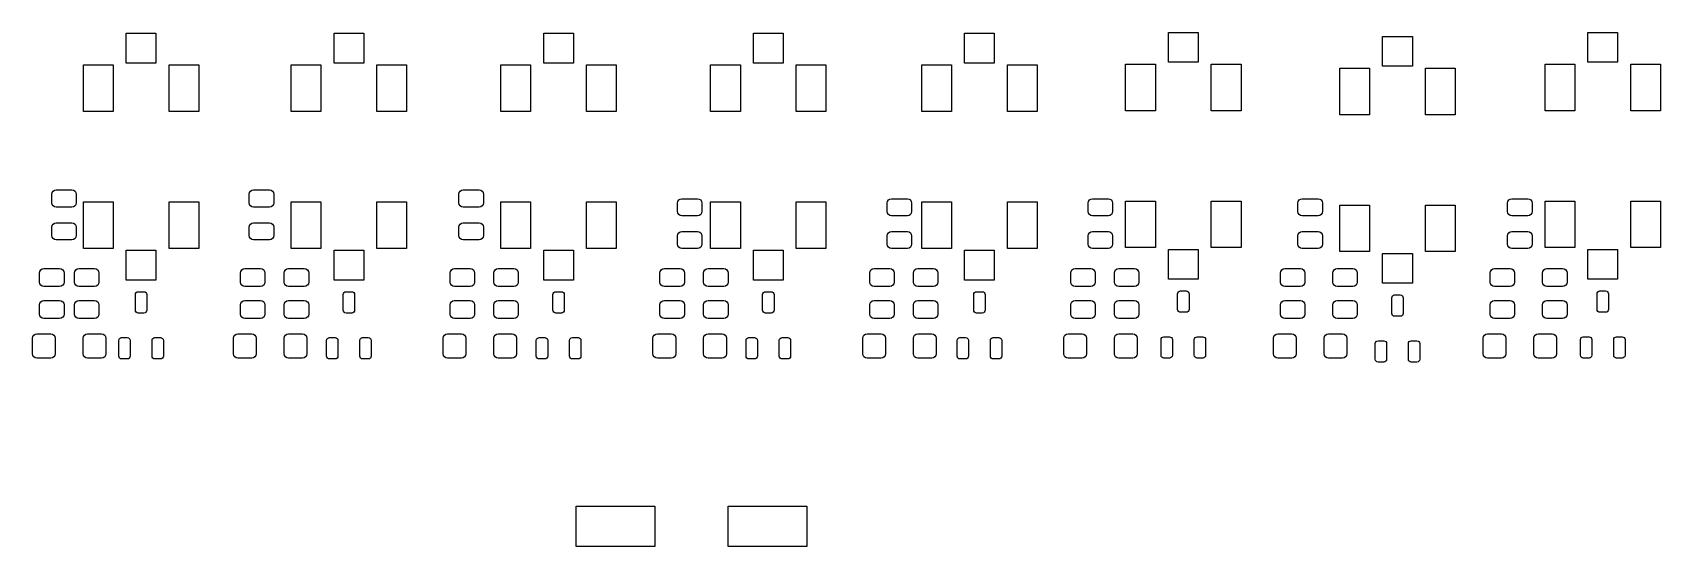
# Model space of a CAD drawing. Extents: x 16.9 to 110, y -69.5 to -40.1.
import ezdxf

# ---------------------------------------------------------------- set-up
doc = ezdxf.new("R2010")
doc.units = 0
doc.layers.add('BLACK', color=7, linetype='CONTINUOUS')

msp = doc.modelspace()

# ---------------------------------------------------------------- linework, layer by layer
at = {"layer": 'BLACK', "linetype": 'CONTINUOUS'}
for p, q in [((22.26, -41.816), (22.26, -40.116)), ((22.26, -40.116), (23.96, -40.116)), ((23.96, -40.116), (23.96, -41.816)), ((34.15, -41.816), (34.15, -40.116)), ((34.15, -40.116), (35.85, -40.116)), ((35.85, -40.116), (35.85, -41.816)), ((46.15, -41.816), (46.15, -40.116)), ((46.15, -40.116), (47.85, -40.116)), ((47.85, -40.116), (47.85, -41.816)), ((58.15, -41.816), (58.15, -40.116)), ((58.15, -40.116), (59.85, -40.116)), ((59.85, -40.116), (59.85, -41.816)), ((70.228571, -41.816), (70.228571, -40.116)), ((70.228571, -40.116), (71.928571, -40.116)), ((71.928571, -40.116), (71.928571, -41.816)), ((81.896, -41.773), (81.896, -40.073)), ((81.896, -40.073), (83.596, -40.073)), ((83.596, -40.073), (83.596, -41.773)), ((94.15, -42.001), (94.15, -40.301)), ((94.15, -40.301), (95.85, -40.301)), ((95.85, -40.301), (95.85, -42.001)), ((105.896, -41.773), (105.896, -40.073)), ((105.896, -40.073), (107.596, -40.073)), ((107.596, -40.073), (107.596, -41.773)), ((23.96, -41.816), (22.26, -41.816)), ((35.85, -41.816), (34.15, -41.816)), ((47.85, -41.816), (46.15, -41.816)), ((59.85, -41.816), (58.15, -41.816)), ((71.928571, -41.816), (70.228571, -41.816)), ((79.446, -44.543), (79.446, -41.883)), ((79.446, -41.883), (81.146, -41.883)), ((81.146, -41.883), (81.146, -44.543)), ((83.596, -41.773), (81.896, -41.773)), ((84.346, -44.543), (84.346, -41.883)), ((84.346, -41.883), (86.046, -41.883)), ((86.046, -41.883), (86.046, -44.543)), ((103.446, -44.543), (103.446, -41.883)), ((103.446, -41.883), (105.146, -41.883)), ((105.146, -41.883), (105.146, -44.543)), ((107.596, -41.773), (105.896, -41.773)), ((108.346, -44.543), (108.346, -41.883)), ((108.346, -41.883), (110.046, -41.883)), ((110.046, -41.883), (110.046, -44.543)), ((19.81, -44.586), (19.81, -41.926)), ((19.81, -41.926), (21.51, -41.926)), ((21.51, -41.926), (21.51, -44.586)), ((24.71, -44.586), (24.71, -41.926)), ((24.71, -41.926), (26.41, -41.926)), ((26.41, -41.926), (26.41, -44.586)), ((31.7, -44.586), (31.7, -41.926)), ((31.7, -41.926), (33.4, -41.926)), ((33.4, -41.926), (33.4, -44.586)), ((36.6, -44.586), (36.6, -41.926)), ((36.6, -41.926), (38.3, -41.926)), ((38.3, -41.926), (38.3, -44.586)), ((43.7, -44.586), (43.7, -41.926)), ((43.7, -41.926), (45.4, -41.926)), ((45.4, -41.926), (45.4, -44.586)), ((48.6, -44.586), (48.6, -41.926)), ((48.6, -41.926), (50.3, -41.926)), ((50.3, -41.926), (50.3, -44.586)), ((55.7, -44.586), (55.7, -41.926)), ((55.7, -41.926), (57.4, -41.926)), ((57.4, -41.926), (57.4, -44.586)), ((60.6, -44.586), (60.6, -41.926)), ((60.6, -41.926), (62.3, -41.926)), ((62.3, -41.926), (62.3, -44.586)), ((67.778571, -44.586), (67.778571, -41.926)), ((67.778571, -41.926), (69.478571, -41.926)), ((69.478571, -41.926), (69.478571, -44.586)), ((72.678571, -44.586), (72.678571, -41.926)), ((72.678571, -41.926), (74.378571, -41.926)), ((74.378571, -41.926), (74.378571, -44.586)), ((91.7, -44.771), (91.7, -42.111)), ((91.7, -42.111), (93.4, -42.111)), ((93.4, -42.111), (93.4, -44.771)), ((95.85, -42.001), (94.15, -42.001)), ((96.6, -44.771), (96.6, -42.111)), ((96.6, -42.111), (98.3, -42.111)), ((98.3, -42.111), (98.3, -44.771)), ((21.51, -44.586), (19.81, -44.586)), ((26.41, -44.586), (24.71, -44.586)), ((33.4, -44.586), (31.7, -44.586)), ((38.3, -44.586), (36.6, -44.586)), ((45.4, -44.586), (43.7, -44.586)), ((50.3, -44.586), (48.6, -44.586)), ((57.4, -44.586), (55.7, -44.586)), ((62.3, -44.586), (60.6, -44.586)), ((69.478571, -44.586), (67.778571, -44.586)), ((74.378571, -44.586), (72.678571, -44.586)), ((81.146, -44.543), (79.446, -44.543)), ((86.046, -44.543), (84.346, -44.543)), ((105.146, -44.543), (103.446, -44.543)), ((110.046, -44.543), (108.346, -44.543)), ((93.4, -44.771), (91.7, -44.771)), ((98.3, -44.771), (96.6, -44.771)), ((18, -49.31875), (18.018554, -49.225471)), ((18, -49.80625), (18, -49.31875)), ((18.018554, -49.225471), (18.071393, -49.146393)), ((18.071393, -49.146393), (18.150471, -49.093554)), ((18.150471, -49.093554), (18.24375, -49.075)), ((18.24375, -49.075), (19.15625, -49.075)), ((19.15625, -49.075), (19.249529, -49.093554)), ((19.249529, -49.093554), (19.328607, -49.146393)), ((19.328607, -49.146393), (19.381446, -49.225471)), ((19.381446, -49.225471), (19.4, -49.31875)), ((19.4, -49.31875), (19.4, -49.80625)), ((29.3, -49.31875), (29.318554, -49.225471)), ((29.3, -49.80625), (29.3, -49.31875)), ((29.318554, -49.225471), (29.371393, -49.146393)), ((29.371393, -49.146393), (29.450471, -49.093554)), ((29.450471, -49.093554), (29.54375, -49.075)), ((29.54375, -49.075), (30.45625, -49.075)), ((30.45625, -49.075), (30.549529, -49.093554)), ((30.549529, -49.093554), (30.628607, -49.146393)), ((30.628607, -49.146393), (30.681446, -49.225471)), ((30.681446, -49.225471), (30.7, -49.31875)), ((30.7, -49.31875), (30.7, -49.80625)), ((41.295, -49.31875), (41.313554, -49.225471)), ((41.295, -49.80625), (41.295, -49.31875)), ((41.313554, -49.225471), (41.366393, -49.146393)), ((41.366393, -49.146393), (41.445471, -49.093554)), ((41.445471, -49.093554), (41.53875, -49.075)), ((41.53875, -49.075), (42.45125, -49.075)), ((42.45125, -49.075), (42.544529, -49.093554)), ((42.544529, -49.093554), (42.623607, -49.146393)), ((42.623607, -49.146393), (42.676446, -49.225471)), ((42.676446, -49.225471), (42.695, -49.31875)), ((42.695, -49.31875), (42.695, -49.80625)), ((18.018554, -49.899529), (18, -49.80625)), ((18.071393, -49.978607), (18.018554, -49.899529)), ((18.150471, -50.031446), (18.071393, -49.978607)), ((18.24375, -50.05), (18.150471, -50.031446)), ((19.15625, -50.05), (18.24375, -50.05)), ((19.249529, -50.031446), (19.15625, -50.05)), ((19.328607, -49.978607), (19.249529, -50.031446)), ((19.381446, -49.899529), (19.328607, -49.978607)), ((19.4, -49.80625), (19.381446, -49.899529)), ((19.81, -52.414), (19.81, -49.754)), ((19.81, -49.754), (21.51, -49.754)), ((21.51, -49.754), (21.51, -52.414)), ((24.71, -52.414), (24.71, -49.754)), ((24.71, -49.754), (26.41, -49.754)), ((26.41, -49.754), (26.41, -52.414)), ((29.318554, -49.899529), (29.3, -49.80625)), ((29.371393, -49.978607), (29.318554, -49.899529)), ((29.450471, -50.031446), (29.371393, -49.978607)), ((29.54375, -50.05), (29.450471, -50.031446)), ((30.45625, -50.05), (29.54375, -50.05)), ((30.549529, -50.031446), (30.45625, -50.05)), ((30.628607, -49.978607), (30.549529, -50.031446)), ((30.681446, -49.899529), (30.628607, -49.978607)), ((30.7, -49.80625), (30.681446, -49.899529)), ((31.7, -52.414), (31.7, -49.754)), ((31.7, -49.754), (33.4, -49.754)), ((33.4, -49.754), (33.4, -52.414)), ((36.6, -52.414), (36.6, -49.754)), ((36.6, -49.754), (38.3, -49.754)), ((38.3, -49.754), (38.3, -52.414)), ((41.313554, -49.899529), (41.295, -49.80625)), ((41.366393, -49.978607), (41.313554, -49.899529)), ((41.445471, -50.031446), (41.366393, -49.978607)), ((41.53875, -50.05), (41.445471, -50.031446)), ((42.45125, -50.05), (41.53875, -50.05)), ((42.544529, -50.031446), (42.45125, -50.05)), ((42.623607, -49.978607), (42.544529, -50.031446)), ((42.676446, -49.899529), (42.623607, -49.978607)), ((42.695, -49.80625), (42.676446, -49.899529)), ((43.7, -52.414), (43.7, -49.754)), ((43.7, -49.754), (45.4, -49.754)), ((45.4, -49.754), (45.4, -52.414)), ((48.6, -52.414), (48.6, -49.754)), ((48.6, -49.754), (50.3, -49.754)), ((50.3, -49.754), (50.3, -52.414)), ((53.8, -49.81875), (53.818554, -49.725471)), ((53.8, -50.30625), (53.8, -49.81875)), ((53.818554, -49.725471), (53.871393, -49.646393)), ((53.871393, -49.646393), (53.950471, -49.593554)), ((53.950471, -49.593554), (54.04375, -49.575)), ((54.04375, -49.575), (54.95625, -49.575)), ((54.95625, -49.575), (55.049529, -49.593554)), ((55.049529, -49.593554), (55.128607, -49.646393)), ((55.128607, -49.646393), (55.181446, -49.725471)), ((55.181446, -49.725471), (55.2, -49.81875)), ((55.2, -49.81875), (55.2, -50.30625)), ((55.7, -52.414), (55.7, -49.754)), ((55.7, -49.754), (57.4, -49.754)), ((57.4, -49.754), (57.4, -52.414)), ((60.6, -52.414), (60.6, -49.754)), ((60.6, -49.754), (62.3, -49.754)), ((62.3, -49.754), (62.3, -52.414)), ((65.8, -49.81875), (65.818554, -49.725471)), ((65.8, -50.30625), (65.8, -49.81875)), ((65.818554, -49.725471), (65.871393, -49.646393)), ((65.871393, -49.646393), (65.950471, -49.593554)), ((65.950471, -49.593554), (66.04375, -49.575)), ((66.04375, -49.575), (66.95625, -49.575)), ((66.95625, -49.575), (67.049529, -49.593554)), ((67.049529, -49.593554), (67.128607, -49.646393)), ((67.128607, -49.646393), (67.181446, -49.725471)), ((67.181446, -49.725471), (67.2, -49.81875)), ((67.2, -49.81875), (67.2, -50.30625)), ((67.778571, -52.414), (67.778571, -49.754)), ((67.778571, -49.754), (69.478571, -49.754)), ((69.478571, -49.754), (69.478571, -52.414)), ((72.678571, -52.414), (72.678571, -49.754)), ((72.678571, -49.754), (74.378571, -49.754)), ((74.378571, -49.754), (74.378571, -52.414)), ((77.3, -49.81875), (77.318554, -49.725471)), ((77.3, -50.30625), (77.3, -49.81875)), ((77.318554, -49.725471), (77.371393, -49.646393)), ((77.371393, -49.646393), (77.450471, -49.593554)), ((77.450471, -49.593554), (77.54375, -49.575)), ((77.54375, -49.575), (78.45625, -49.575)), ((78.45625, -49.575), (78.549529, -49.593554)), ((78.549529, -49.593554), (78.628607, -49.646393)), ((78.628607, -49.646393), (78.681446, -49.725471)), ((78.681446, -49.725471), (78.7, -49.81875)), ((78.7, -49.81875), (78.7, -50.30625)), ((79.446, -52.371), (79.446, -49.711)), ((79.446, -49.711), (81.146, -49.711)), ((81.146, -49.711), (81.146, -52.371)), ((84.346, -52.371), (84.346, -49.711)), ((84.346, -49.711), (86.046, -49.711)), ((86.046, -49.711), (86.046, -52.371)), ((89.3, -49.81875), (89.318554, -49.725471)), ((89.3, -50.30625), (89.3, -49.81875)), ((89.318554, -49.725471), (89.371393, -49.646393)), ((89.371393, -49.646393), (89.450471, -49.593554)), ((89.450471, -49.593554), (89.54375, -49.575)), ((89.54375, -49.575), (90.45625, -49.575)), ((90.45625, -49.575), (90.549529, -49.593554)), ((90.549529, -49.593554), (90.628607, -49.646393)), ((90.628607, -49.646393), (90.681446, -49.725471)), ((90.681446, -49.725471), (90.7, -49.81875)), ((90.7, -49.81875), (90.7, -50.30625)), ((91.7, -52.599), (91.7, -49.939)), ((91.7, -49.939), (93.4, -49.939)), ((93.4, -49.939), (93.4, -52.599)), ((96.6, -52.599), (96.6, -49.939)), ((96.6, -49.939), (98.3, -49.939)), ((98.3, -49.939), (98.3, -52.599)), ((101.3, -49.81875), (101.318554, -49.725471)), ((101.3, -50.30625), (101.3, -49.81875)), ((101.318554, -49.725471), (101.371393, -49.646393)), ((101.371393, -49.646393), (101.450471, -49.593554)), ((101.450471, -49.593554), (101.54375, -49.575)), ((101.54375, -49.575), (102.45625, -49.575)), ((102.45625, -49.575), (102.549529, -49.593554)), ((102.549529, -49.593554), (102.628607, -49.646393)), ((102.628607, -49.646393), (102.681446, -49.725471)), ((102.681446, -49.725471), (102.7, -49.81875)), ((102.7, -49.81875), (102.7, -50.30625)), ((103.446, -52.371), (103.446, -49.711)), ((103.446, -49.711), (105.146, -49.711)), ((105.146, -49.711), (105.146, -52.371)), ((108.346, -52.371), (108.346, -49.711)), ((108.346, -49.711), (110.046, -49.711)), ((110.046, -49.711), (110.046, -52.371)), ((18, -51.19375), (18.018554, -51.100471)), ((18, -51.68125), (18, -51.19375)), ((18.018554, -51.100471), (18.071393, -51.021393)), ((18.071393, -51.021393), (18.150471, -50.968554)), ((18.150471, -50.968554), (18.24375, -50.95)), ((18.24375, -50.95), (19.15625, -50.95)), ((19.15625, -50.95), (19.249529, -50.968554)), ((19.249529, -50.968554), (19.328607, -51.021393)), ((19.328607, -51.021393), (19.381446, -51.100471)), ((19.381446, -51.100471), (19.4, -51.19375)), ((19.4, -51.19375), (19.4, -51.68125)), ((29.3, -51.19375), (29.318554, -51.100471)), ((29.3, -51.68125), (29.3, -51.19375)), ((29.318554, -51.100471), (29.371393, -51.021393)), ((29.371393, -51.021393), (29.450471, -50.968554)), ((29.450471, -50.968554), (29.54375, -50.95)), ((29.54375, -50.95), (30.45625, -50.95)), ((30.45625, -50.95), (30.549529, -50.968554)), ((30.549529, -50.968554), (30.628607, -51.021393)), ((30.628607, -51.021393), (30.681446, -51.100471)), ((30.681446, -51.100471), (30.7, -51.19375)), ((30.7, -51.19375), (30.7, -51.68125)), ((41.295, -51.19375), (41.313554, -51.100471)), ((41.295, -51.68125), (41.295, -51.19375)), ((41.313554, -51.100471), (41.366393, -51.021393)), ((41.366393, -51.021393), (41.445471, -50.968554)), ((41.445471, -50.968554), (41.53875, -50.95)), ((41.53875, -50.95), (42.45125, -50.95)), ((42.45125, -50.95), (42.544529, -50.968554)), ((42.544529, -50.968554), (42.623607, -51.021393)), ((42.623607, -51.021393), (42.676446, -51.100471)), ((42.676446, -51.100471), (42.695, -51.19375)), ((42.695, -51.19375), (42.695, -51.68125)), ((53.818554, -50.399529), (53.8, -50.30625)), ((53.871393, -50.478607), (53.818554, -50.399529)), ((53.950471, -50.531446), (53.871393, -50.478607)), ((54.04375, -50.55), (53.950471, -50.531446)), ((54.95625, -50.55), (54.04375, -50.55)), ((55.049529, -50.531446), (54.95625, -50.55)), ((55.128607, -50.478607), (55.049529, -50.531446)), ((55.181446, -50.399529), (55.128607, -50.478607)), ((55.2, -50.30625), (55.181446, -50.399529)), ((65.818554, -50.399529), (65.8, -50.30625)), ((65.871393, -50.478607), (65.818554, -50.399529)), ((65.950471, -50.531446), (65.871393, -50.478607)), ((66.04375, -50.55), (65.950471, -50.531446)), ((66.95625, -50.55), (66.04375, -50.55)), ((67.049529, -50.531446), (66.95625, -50.55)), ((67.128607, -50.478607), (67.049529, -50.531446)), ((67.181446, -50.399529), (67.128607, -50.478607)), ((67.2, -50.30625), (67.181446, -50.399529)), ((77.318554, -50.399529), (77.3, -50.30625)), ((77.371393, -50.478607), (77.318554, -50.399529)), ((77.450471, -50.531446), (77.371393, -50.478607)), ((77.54375, -50.55), (77.450471, -50.531446)), ((78.45625, -50.55), (77.54375, -50.55)), ((78.549529, -50.531446), (78.45625, -50.55)), ((78.628607, -50.478607), (78.549529, -50.531446)), ((78.681446, -50.399529), (78.628607, -50.478607)), ((78.7, -50.30625), (78.681446, -50.399529)), ((89.318554, -50.399529), (89.3, -50.30625)), ((89.371393, -50.478607), (89.318554, -50.399529)), ((89.450471, -50.531446), (89.371393, -50.478607)), ((89.54375, -50.55), (89.450471, -50.531446)), ((90.45625, -50.55), (89.54375, -50.55)), ((90.549529, -50.531446), (90.45625, -50.55)), ((90.628607, -50.478607), (90.549529, -50.531446)), ((90.681446, -50.399529), (90.628607, -50.478607)), ((90.7, -50.30625), (90.681446, -50.399529)), ((101.318554, -50.399529), (101.3, -50.30625)), ((101.371393, -50.478607), (101.318554, -50.399529)), ((101.450471, -50.531446), (101.371393, -50.478607)), ((101.54375, -50.55), (101.450471, -50.531446)), ((102.45625, -50.55), (101.54375, -50.55)), ((102.549529, -50.531446), (102.45625, -50.55)), ((102.628607, -50.478607), (102.549529, -50.531446)), ((102.681446, -50.399529), (102.628607, -50.478607)), ((102.7, -50.30625), (102.681446, -50.399529)), ((18.018554, -51.774529), (18, -51.68125)), ((18.071393, -51.853607), (18.018554, -51.774529)), ((18.150471, -51.906446), (18.071393, -51.853607)), ((18.24375, -51.925), (18.150471, -51.906446)), ((19.15625, -51.925), (18.24375, -51.925)), ((19.249529, -51.906446), (19.15625, -51.925)), ((19.328607, -51.853607), (19.249529, -51.906446)), ((19.381446, -51.774529), (19.328607, -51.853607)), ((19.4, -51.68125), (19.381446, -51.774529)), ((29.318554, -51.774529), (29.3, -51.68125)), ((29.371393, -51.853607), (29.318554, -51.774529)), ((29.450471, -51.906446), (29.371393, -51.853607)), ((29.54375, -51.925), (29.450471, -51.906446)), ((30.45625, -51.925), (29.54375, -51.925)), ((30.549529, -51.906446), (30.45625, -51.925)), ((30.628607, -51.853607), (30.549529, -51.906446)), ((30.681446, -51.774529), (30.628607, -51.853607)), ((30.7, -51.68125), (30.681446, -51.774529)), ((41.313554, -51.774529), (41.295, -51.68125)), ((41.366393, -51.853607), (41.313554, -51.774529)), ((41.445471, -51.906446), (41.366393, -51.853607)), ((41.53875, -51.925), (41.445471, -51.906446)), ((42.45125, -51.925), (41.53875, -51.925)), ((42.544529, -51.906446), (42.45125, -51.925)), ((42.623607, -51.853607), (42.544529, -51.906446)), ((42.676446, -51.774529), (42.623607, -51.853607)), ((42.695, -51.68125), (42.676446, -51.774529)), ((53.8, -51.69375), (53.818554, -51.600471)), ((53.8, -52.18125), (53.8, -51.69375)), ((53.818554, -51.600471), (53.871393, -51.521393)), ((53.871393, -51.521393), (53.950471, -51.468554)), ((53.950471, -51.468554), (54.04375, -51.45)), ((54.04375, -51.45), (54.95625, -51.45)), ((54.95625, -51.45), (55.049529, -51.468554)), ((55.049529, -51.468554), (55.128607, -51.521393)), ((55.128607, -51.521393), (55.181446, -51.600471)), ((55.181446, -51.600471), (55.2, -51.69375)), ((55.2, -51.69375), (55.2, -52.18125)), ((65.8, -51.69375), (65.818554, -51.600471)), ((65.8, -52.18125), (65.8, -51.69375)), ((65.818554, -51.600471), (65.871393, -51.521393)), ((65.871393, -51.521393), (65.950471, -51.468554)), ((65.950471, -51.468554), (66.04375, -51.45)), ((66.04375, -51.45), (66.95625, -51.45)), ((66.95625, -51.45), (67.049529, -51.468554)), ((67.049529, -51.468554), (67.128607, -51.521393)), ((67.128607, -51.521393), (67.181446, -51.600471)), ((67.181446, -51.600471), (67.2, -51.69375)), ((67.2, -51.69375), (67.2, -52.18125)), ((77.3, -51.69375), (77.318554, -51.600471)), ((77.3, -52.18125), (77.3, -51.69375)), ((77.318554, -51.600471), (77.371393, -51.521393)), ((77.371393, -51.521393), (77.450471, -51.468554)), ((77.450471, -51.468554), (77.54375, -51.45)), ((77.54375, -51.45), (78.45625, -51.45)), ((78.45625, -51.45), (78.549529, -51.468554)), ((78.549529, -51.468554), (78.628607, -51.521393)), ((78.628607, -51.521393), (78.681446, -51.600471)), ((78.681446, -51.600471), (78.7, -51.69375)), ((78.7, -51.69375), (78.7, -52.18125)), ((89.3, -51.69375), (89.318554, -51.600471)), ((89.3, -52.18125), (89.3, -51.69375)), ((89.318554, -51.600471), (89.371393, -51.521393)), ((89.371393, -51.521393), (89.450471, -51.468554)), ((89.450471, -51.468554), (89.54375, -51.45)), ((89.54375, -51.45), (90.45625, -51.45)), ((90.45625, -51.45), (90.549529, -51.468554)), ((90.549529, -51.468554), (90.628607, -51.521393)), ((90.628607, -51.521393), (90.681446, -51.600471)), ((90.681446, -51.600471), (90.7, -51.69375)), ((90.7, -51.69375), (90.7, -52.18125)), ((101.3, -51.69375), (101.318554, -51.600471)), ((101.3, -52.18125), (101.3, -51.69375)), ((101.318554, -51.600471), (101.371393, -51.521393)), ((101.371393, -51.521393), (101.450471, -51.468554)), ((101.450471, -51.468554), (101.54375, -51.45)), ((101.54375, -51.45), (102.45625, -51.45)), ((102.45625, -51.45), (102.549529, -51.468554)), ((102.549529, -51.468554), (102.628607, -51.521393)), ((102.628607, -51.521393), (102.681446, -51.600471)), ((102.681446, -51.600471), (102.7, -51.69375)), ((102.7, -51.69375), (102.7, -52.18125)), ((21.51, -52.414), (19.81, -52.414)), ((22.26, -54.224), (22.26, -52.524)), ((22.26, -52.524), (23.96, -52.524)), ((23.96, -52.524), (23.96, -54.224)), ((26.41, -52.414), (24.71, -52.414)), ((33.4, -52.414), (31.7, -52.414)), ((34.15, -54.224), (34.15, -52.524)), ((34.15, -52.524), (35.85, -52.524)), ((35.85, -52.524), (35.85, -54.224)), ((38.3, -52.414), (36.6, -52.414)), ((45.4, -52.414), (43.7, -52.414)), ((46.15, -54.224), (46.15, -52.524)), ((46.15, -52.524), (47.85, -52.524)), ((47.85, -52.524), (47.85, -54.224)), ((50.3, -52.414), (48.6, -52.414)), ((53.818554, -52.274529), (53.8, -52.18125)), ((53.871393, -52.353607), (53.818554, -52.274529)), ((53.950471, -52.406446), (53.871393, -52.353607)), ((54.04375, -52.425), (53.950471, -52.406446)), ((54.95625, -52.425), (54.04375, -52.425)), ((55.049529, -52.406446), (54.95625, -52.425)), ((55.128607, -52.353607), (55.049529, -52.406446)), ((55.181446, -52.274529), (55.128607, -52.353607)), ((55.2, -52.18125), (55.181446, -52.274529)), ((57.4, -52.414), (55.7, -52.414)), ((58.15, -54.224), (58.15, -52.524)), ((58.15, -52.524), (59.85, -52.524)), ((59.85, -52.524), (59.85, -54.224)), ((62.3, -52.414), (60.6, -52.414)), ((65.818554, -52.274529), (65.8, -52.18125)), ((65.871393, -52.353607), (65.818554, -52.274529)), ((65.950471, -52.406446), (65.871393, -52.353607)), ((66.04375, -52.425), (65.950471, -52.406446)), ((66.95625, -52.425), (66.04375, -52.425)), ((67.049529, -52.406446), (66.95625, -52.425)), ((67.128607, -52.353607), (67.049529, -52.406446)), ((67.181446, -52.274529), (67.128607, -52.353607)), ((67.2, -52.18125), (67.181446, -52.274529)), ((69.478571, -52.414), (67.778571, -52.414)), ((70.228571, -54.224), (70.228571, -52.524)), ((70.228571, -52.524), (71.928571, -52.524)), ((71.928571, -52.524), (71.928571, -54.224)), ((74.378571, -52.414), (72.678571, -52.414)), ((77.318554, -52.274529), (77.3, -52.18125)), ((77.371393, -52.353607), (77.318554, -52.274529)), ((77.450471, -52.406446), (77.371393, -52.353607)), ((77.54375, -52.425), (77.450471, -52.406446)), ((78.45625, -52.425), (77.54375, -52.425)), ((78.549529, -52.406446), (78.45625, -52.425)), ((78.628607, -52.353607), (78.549529, -52.406446)), ((78.681446, -52.274529), (78.628607, -52.353607)), ((78.7, -52.18125), (78.681446, -52.274529)), ((81.146, -52.371), (79.446, -52.371)), ((81.896, -54.181), (81.896, -52.481)), ((81.896, -52.481), (83.596, -52.481)), ((83.596, -52.481), (83.596, -54.181)), ((86.046, -52.371), (84.346, -52.371)), ((89.318554, -52.274529), (89.3, -52.18125)), ((89.371393, -52.353607), (89.318554, -52.274529)), ((89.450471, -52.406446), (89.371393, -52.353607)), ((89.54375, -52.425), (89.450471, -52.406446)), ((90.45625, -52.425), (89.54375, -52.425)), ((90.549529, -52.406446), (90.45625, -52.425)), ((90.628607, -52.353607), (90.549529, -52.406446)), ((90.681446, -52.274529), (90.628607, -52.353607)), ((90.7, -52.18125), (90.681446, -52.274529)), ((93.4, -52.599), (91.7, -52.599)), ((94.15, -54.409), (94.15, -52.709)), ((94.15, -52.709), (95.85, -52.709)), ((95.85, -52.709), (95.85, -54.409)), ((98.3, -52.599), (96.6, -52.599)), ((101.318554, -52.274529), (101.3, -52.18125)), ((101.371393, -52.353607), (101.318554, -52.274529)), ((101.450471, -52.406446), (101.371393, -52.353607)), ((101.54375, -52.425), (101.450471, -52.406446)), ((102.45625, -52.425), (101.54375, -52.425)), ((102.549529, -52.406446), (102.45625, -52.425)), ((102.628607, -52.353607), (102.549529, -52.406446)), ((102.681446, -52.274529), (102.628607, -52.353607)), ((102.7, -52.18125), (102.681446, -52.274529)), ((105.146, -52.371), (103.446, -52.371)), ((105.896, -54.181), (105.896, -52.481)), ((105.896, -52.481), (107.596, -52.481)), ((107.596, -52.481), (107.596, -54.181)), ((110.046, -52.371), (108.346, -52.371)), ((17.3, -53.825), (17.31903, -53.729329)), ((17.3, -54.35), (17.3, -53.825)), ((17.31903, -53.729329), (17.373223, -53.648223)), ((17.373223, -53.648223), (17.454329, -53.59403)), ((17.454329, -53.59403), (17.55, -53.575)), ((17.55, -53.575), (18.45, -53.575)), ((18.45, -53.575), (18.545671, -53.59403)), ((18.545671, -53.59403), (18.626777, -53.648223)), ((18.626777, -53.648223), (18.68097, -53.729329)), ((18.68097, -53.729329), (18.7, -53.825)), ((18.7, -53.825), (18.7, -54.35)), ((19.3, -53.825), (19.31903, -53.729329)), ((19.3, -54.35), (19.3, -53.825)), ((19.31903, -53.729329), (19.373223, -53.648223)), ((19.373223, -53.648223), (19.454329, -53.59403)), ((19.454329, -53.59403), (19.55, -53.575)), ((19.55, -53.575), (20.45, -53.575)), ((20.45, -53.575), (20.545671, -53.59403)), ((20.545671, -53.59403), (20.626777, -53.648223)), ((20.626777, -53.648223), (20.68097, -53.729329)), ((20.68097, -53.729329), (20.7, -53.825)), ((20.7, -53.825), (20.7, -54.35)), ((28.8, -53.825), (28.81903, -53.729329)), ((28.8, -54.35), (28.8, -53.825)), ((28.81903, -53.729329), (28.873223, -53.648223)), ((28.873223, -53.648223), (28.954329, -53.59403)), ((28.954329, -53.59403), (29.05, -53.575)), ((29.05, -53.575), (29.95, -53.575)), ((29.95, -53.575), (30.045671, -53.59403)), ((30.045671, -53.59403), (30.126777, -53.648223)), ((30.126777, -53.648223), (30.18097, -53.729329)), ((30.18097, -53.729329), (30.2, -53.825)), ((30.2, -53.825), (30.2, -54.35)), ((31.3, -53.825), (31.31903, -53.729329)), ((31.3, -54.35), (31.3, -53.825)), ((31.31903, -53.729329), (31.373223, -53.648223)), ((31.373223, -53.648223), (31.454329, -53.59403)), ((31.454329, -53.59403), (31.55, -53.575)), ((31.55, -53.575), (32.45, -53.575)), ((32.45, -53.575), (32.545671, -53.59403)), ((32.545671, -53.59403), (32.626777, -53.648223)), ((32.626777, -53.648223), (32.68097, -53.729329)), ((32.68097, -53.729329), (32.7, -53.825)), ((32.7, -53.825), (32.7, -54.35)), ((40.795, -53.825), (40.81403, -53.729329)), ((40.795, -54.35), (40.795, -53.825)), ((40.81403, -53.729329), (40.868223, -53.648223)), ((40.868223, -53.648223), (40.949329, -53.59403)), ((40.949329, -53.59403), (41.045, -53.575)), ((41.045, -53.575), (41.945, -53.575)), ((41.945, -53.575), (42.040671, -53.59403)), ((42.040671, -53.59403), (42.121777, -53.648223)), ((42.121777, -53.648223), (42.17597, -53.729329)), ((42.17597, -53.729329), (42.195, -53.825)), ((42.195, -53.825), (42.195, -54.35)), ((43.295, -53.825), (43.31403, -53.729329)), ((43.295, -54.35), (43.295, -53.825)), ((43.31403, -53.729329), (43.368223, -53.648223)), ((43.368223, -53.648223), (43.449329, -53.59403)), ((43.449329, -53.59403), (43.545, -53.575)), ((43.545, -53.575), (44.445, -53.575)), ((44.445, -53.575), (44.540671, -53.59403)), ((44.540671, -53.59403), (44.621777, -53.648223)), ((44.621777, -53.648223), (44.67597, -53.729329)), ((44.67597, -53.729329), (44.695, -53.825)), ((44.695, -53.825), (44.695, -54.35)), ((52.8, -53.825), (52.81903, -53.729329)), ((52.8, -54.35), (52.8, -53.825)), ((52.81903, -53.729329), (52.873223, -53.648223)), ((52.873223, -53.648223), (52.954329, -53.59403)), ((52.954329, -53.59403), (53.05, -53.575)), ((53.05, -53.575), (53.95, -53.575)), ((53.95, -53.575), (54.045671, -53.59403)), ((54.045671, -53.59403), (54.126777, -53.648223)), ((54.126777, -53.648223), (54.18097, -53.729329)), ((54.18097, -53.729329), (54.2, -53.825)), ((54.2, -53.825), (54.2, -54.35)), ((55.3, -53.825), (55.31903, -53.729329)), ((55.3, -54.35), (55.3, -53.825)), ((55.31903, -53.729329), (55.373223, -53.648223)), ((55.373223, -53.648223), (55.454329, -53.59403)), ((55.454329, -53.59403), (55.55, -53.575)), ((55.55, -53.575), (56.45, -53.575)), ((56.45, -53.575), (56.545671, -53.59403)), ((56.545671, -53.59403), (56.626777, -53.648223)), ((56.626777, -53.648223), (56.68097, -53.729329)), ((56.68097, -53.729329), (56.7, -53.825)), ((56.7, -53.825), (56.7, -54.35)), ((64.8, -53.825), (64.81903, -53.729329)), ((64.8, -54.35), (64.8, -53.825)), ((64.81903, -53.729329), (64.873223, -53.648223)), ((64.873223, -53.648223), (64.954329, -53.59403)), ((64.954329, -53.59403), (65.05, -53.575)), ((65.05, -53.575), (65.95, -53.575)), ((65.95, -53.575), (66.045671, -53.59403)), ((66.045671, -53.59403), (66.126777, -53.648223)), ((66.126777, -53.648223), (66.18097, -53.729329)), ((66.18097, -53.729329), (66.2, -53.825)), ((66.2, -53.825), (66.2, -54.35)), ((67.3, -53.825), (67.31903, -53.729329)), ((67.3, -54.35), (67.3, -53.825)), ((67.31903, -53.729329), (67.373223, -53.648223)), ((67.373223, -53.648223), (67.454329, -53.59403)), ((67.454329, -53.59403), (67.55, -53.575)), ((67.55, -53.575), (68.45, -53.575)), ((68.45, -53.575), (68.545671, -53.59403)), ((68.545671, -53.59403), (68.626777, -53.648223)), ((68.626777, -53.648223), (68.68097, -53.729329)), ((68.68097, -53.729329), (68.7, -53.825)), ((68.7, -53.825), (68.7, -54.35)), ((76.3, -53.825), (76.31903, -53.729329)), ((76.3, -54.35), (76.3, -53.825)), ((76.31903, -53.729329), (76.373223, -53.648223)), ((76.373223, -53.648223), (76.454329, -53.59403)), ((76.454329, -53.59403), (76.55, -53.575)), ((76.55, -53.575), (77.45, -53.575)), ((77.45, -53.575), (77.545671, -53.59403)), ((77.545671, -53.59403), (77.626777, -53.648223)), ((77.626777, -53.648223), (77.68097, -53.729329)), ((77.68097, -53.729329), (77.7, -53.825)), ((77.7, -53.825), (77.7, -54.35)), ((78.8, -53.825), (78.81903, -53.729329)), ((78.8, -54.35), (78.8, -53.825)), ((78.81903, -53.729329), (78.873223, -53.648223)), ((78.873223, -53.648223), (78.954329, -53.59403)), ((78.954329, -53.59403), (79.05, -53.575)), ((79.05, -53.575), (79.95, -53.575)), ((79.95, -53.575), (80.045671, -53.59403)), ((80.045671, -53.59403), (80.126777, -53.648223)), ((80.126777, -53.648223), (80.18097, -53.729329)), ((80.18097, -53.729329), (80.2, -53.825)), ((80.2, -53.825), (80.2, -54.35)), ((88.3, -53.825), (88.31903, -53.729329)), ((88.3, -54.35), (88.3, -53.825)), ((88.31903, -53.729329), (88.373223, -53.648223)), ((88.373223, -53.648223), (88.454329, -53.59403)), ((88.454329, -53.59403), (88.55, -53.575)), ((88.55, -53.575), (89.45, -53.575)), ((89.45, -53.575), (89.545671, -53.59403)), ((89.545671, -53.59403), (89.626777, -53.648223)), ((89.626777, -53.648223), (89.68097, -53.729329)), ((89.68097, -53.729329), (89.7, -53.825)), ((89.7, -53.825), (89.7, -54.35)), ((91.3, -53.825), (91.31903, -53.729329)), ((91.3, -54.35), (91.3, -53.825)), ((91.31903, -53.729329), (91.373223, -53.648223)), ((91.373223, -53.648223), (91.454329, -53.59403)), ((91.454329, -53.59403), (91.55, -53.575)), ((91.55, -53.575), (92.45, -53.575)), ((92.45, -53.575), (92.545671, -53.59403)), ((92.545671, -53.59403), (92.626777, -53.648223)), ((92.626777, -53.648223), (92.68097, -53.729329)), ((92.68097, -53.729329), (92.7, -53.825)), ((92.7, -53.825), (92.7, -54.35)), ((100.3, -53.825), (100.31903, -53.729329)), ((100.3, -54.35), (100.3, -53.825)), ((100.31903, -53.729329), (100.373223, -53.648223)), ((100.373223, -53.648223), (100.454329, -53.59403)), ((100.454329, -53.59403), (100.55, -53.575)), ((100.55, -53.575), (101.45, -53.575)), ((101.45, -53.575), (101.545671, -53.59403)), ((101.545671, -53.59403), (101.626777, -53.648223)), ((101.626777, -53.648223), (101.68097, -53.729329)), ((101.68097, -53.729329), (101.7, -53.825)), ((101.7, -53.825), (101.7, -54.35)), ((103.3, -53.825), (103.31903, -53.729329)), ((103.3, -54.35), (103.3, -53.825)), ((103.31903, -53.729329), (103.373223, -53.648223)), ((103.373223, -53.648223), (103.454329, -53.59403)), ((103.454329, -53.59403), (103.55, -53.575)), ((103.55, -53.575), (104.45, -53.575)), ((104.45, -53.575), (104.545671, -53.59403)), ((104.545671, -53.59403), (104.626777, -53.648223)), ((104.626777, -53.648223), (104.68097, -53.729329)), ((104.68097, -53.729329), (104.7, -53.825)), ((104.7, -53.825), (104.7, -54.35)), ((17.31903, -54.445671), (17.3, -54.35)), ((17.373223, -54.526777), (17.31903, -54.445671)), ((17.454329, -54.58097), (17.373223, -54.526777)), ((17.55, -54.6), (17.454329, -54.58097)), ((18.45, -54.6), (17.55, -54.6)), ((18.545671, -54.58097), (18.45, -54.6)), ((18.626777, -54.526777), (18.545671, -54.58097)), ((18.68097, -54.445671), (18.626777, -54.526777)), ((18.7, -54.35), (18.68097, -54.445671)), ((19.31903, -54.445671), (19.3, -54.35)), ((19.373223, -54.526777), (19.31903, -54.445671)), ((19.454329, -54.58097), (19.373223, -54.526777)), ((19.55, -54.6), (19.454329, -54.58097)), ((20.45, -54.6), (19.55, -54.6)), ((20.545671, -54.58097), (20.45, -54.6)), ((20.626777, -54.526777), (20.545671, -54.58097)), ((20.68097, -54.445671), (20.626777, -54.526777)), ((20.7, -54.35), (20.68097, -54.445671)), ((23.96, -54.224), (22.26, -54.224)), ((22.79737, -54.995314), (22.832595, -54.942595)), ((22.832595, -54.942595), (22.885314, -54.90737)), ((22.885314, -54.90737), (22.9475, -54.895)), ((22.9475, -54.895), (23.2725, -54.895)), ((23.2725, -54.895), (23.334686, -54.90737)), ((23.334686, -54.90737), (23.387405, -54.942595)), ((23.387405, -54.942595), (23.42263, -54.995314)), ((28.81903, -54.445671), (28.8, -54.35)), ((28.873223, -54.526777), (28.81903, -54.445671)), ((28.954329, -54.58097), (28.873223, -54.526777)), ((29.05, -54.6), (28.954329, -54.58097)), ((29.95, -54.6), (29.05, -54.6)), ((30.045671, -54.58097), (29.95, -54.6)), ((30.126777, -54.526777), (30.045671, -54.58097)), ((30.18097, -54.445671), (30.126777, -54.526777)), ((30.2, -54.35), (30.18097, -54.445671)), ((31.31903, -54.445671), (31.3, -54.35)), ((31.373223, -54.526777), (31.31903, -54.445671)), ((31.454329, -54.58097), (31.373223, -54.526777)), ((31.55, -54.6), (31.454329, -54.58097)), ((32.45, -54.6), (31.55, -54.6)), ((32.545671, -54.58097), (32.45, -54.6)), ((32.626777, -54.526777), (32.545671, -54.58097)), ((32.68097, -54.445671), (32.626777, -54.526777)), ((32.7, -54.35), (32.68097, -54.445671)), ((35.85, -54.224), (34.15, -54.224)), ((34.68737, -54.995314), (34.722595, -54.942595)), ((34.722595, -54.942595), (34.775314, -54.90737)), ((34.775314, -54.90737), (34.8375, -54.895)), ((34.8375, -54.895), (35.1625, -54.895)), ((35.1625, -54.895), (35.224686, -54.90737)), ((35.224686, -54.90737), (35.277405, -54.942595)), ((35.277405, -54.942595), (35.31263, -54.995314)), ((40.81403, -54.445671), (40.795, -54.35)), ((40.868223, -54.526777), (40.81403, -54.445671)), ((40.949329, -54.58097), (40.868223, -54.526777)), ((41.045, -54.6), (40.949329, -54.58097)), ((41.945, -54.6), (41.045, -54.6)), ((42.040671, -54.58097), (41.945, -54.6)), ((42.121777, -54.526777), (42.040671, -54.58097)), ((42.17597, -54.445671), (42.121777, -54.526777)), ((42.195, -54.35), (42.17597, -54.445671)), ((43.31403, -54.445671), (43.295, -54.35)), ((43.368223, -54.526777), (43.31403, -54.445671)), ((43.449329, -54.58097), (43.368223, -54.526777)), ((43.545, -54.6), (43.449329, -54.58097)), ((44.445, -54.6), (43.545, -54.6)), ((44.540671, -54.58097), (44.445, -54.6)), ((44.621777, -54.526777), (44.540671, -54.58097)), ((44.67597, -54.445671), (44.621777, -54.526777)), ((44.695, -54.35), (44.67597, -54.445671)), ((47.85, -54.224), (46.15, -54.224)), ((46.68737, -54.995314), (46.722595, -54.942595)), ((46.722595, -54.942595), (46.775314, -54.90737)), ((46.775314, -54.90737), (46.8375, -54.895)), ((46.8375, -54.895), (47.1625, -54.895)), ((47.1625, -54.895), (47.224686, -54.90737)), ((47.224686, -54.90737), (47.277405, -54.942595)), ((47.277405, -54.942595), (47.31263, -54.995314)), ((52.81903, -54.445671), (52.8, -54.35)), ((52.873223, -54.526777), (52.81903, -54.445671)), ((52.954329, -54.58097), (52.873223, -54.526777)), ((53.05, -54.6), (52.954329, -54.58097)), ((53.95, -54.6), (53.05, -54.6)), ((54.045671, -54.58097), (53.95, -54.6)), ((54.126777, -54.526777), (54.045671, -54.58097)), ((54.18097, -54.445671), (54.126777, -54.526777)), ((54.2, -54.35), (54.18097, -54.445671)), ((55.31903, -54.445671), (55.3, -54.35)), ((55.373223, -54.526777), (55.31903, -54.445671)), ((55.454329, -54.58097), (55.373223, -54.526777)), ((55.55, -54.6), (55.454329, -54.58097)), ((56.45, -54.6), (55.55, -54.6)), ((56.545671, -54.58097), (56.45, -54.6)), ((56.626777, -54.526777), (56.545671, -54.58097)), ((56.68097, -54.445671), (56.626777, -54.526777)), ((56.7, -54.35), (56.68097, -54.445671)), ((59.85, -54.224), (58.15, -54.224)), ((58.68737, -54.995314), (58.722595, -54.942595)), ((58.722595, -54.942595), (58.775314, -54.90737)), ((58.775314, -54.90737), (58.8375, -54.895)), ((58.8375, -54.895), (59.1625, -54.895)), ((59.1625, -54.895), (59.224686, -54.90737)), ((59.224686, -54.90737), (59.277405, -54.942595)), ((59.277405, -54.942595), (59.31263, -54.995314)), ((64.81903, -54.445671), (64.8, -54.35)), ((64.873223, -54.526777), (64.81903, -54.445671)), ((64.954329, -54.58097), (64.873223, -54.526777)), ((65.05, -54.6), (64.954329, -54.58097)), ((65.95, -54.6), (65.05, -54.6)), ((66.045671, -54.58097), (65.95, -54.6)), ((66.126777, -54.526777), (66.045671, -54.58097)), ((66.18097, -54.445671), (66.126777, -54.526777)), ((66.2, -54.35), (66.18097, -54.445671)), ((67.31903, -54.445671), (67.3, -54.35)), ((67.373223, -54.526777), (67.31903, -54.445671)), ((67.454329, -54.58097), (67.373223, -54.526777)), ((67.55, -54.6), (67.454329, -54.58097)), ((68.45, -54.6), (67.55, -54.6)), ((68.545671, -54.58097), (68.45, -54.6)), ((68.626777, -54.526777), (68.545671, -54.58097)), ((68.68097, -54.445671), (68.626777, -54.526777)), ((68.7, -54.35), (68.68097, -54.445671)), ((71.928571, -54.224), (70.228571, -54.224)), ((70.765941, -54.995314), (70.801166, -54.942595)), ((70.801166, -54.942595), (70.853885, -54.90737)), ((70.853885, -54.90737), (70.916071, -54.895)), ((70.916071, -54.895), (71.241071, -54.895)), ((71.241071, -54.895), (71.303257, -54.90737)), ((71.303257, -54.90737), (71.355976, -54.942595)), ((71.355976, -54.942595), (71.391201, -54.995314)), ((76.31903, -54.445671), (76.3, -54.35)), ((76.373223, -54.526777), (76.31903, -54.445671)), ((76.454329, -54.58097), (76.373223, -54.526777)), ((76.55, -54.6), (76.454329, -54.58097)), ((77.45, -54.6), (76.55, -54.6)), ((77.545671, -54.58097), (77.45, -54.6)), ((77.626777, -54.526777), (77.545671, -54.58097)), ((77.68097, -54.445671), (77.626777, -54.526777)), ((77.7, -54.35), (77.68097, -54.445671)), ((78.81903, -54.445671), (78.8, -54.35)), ((78.873223, -54.526777), (78.81903, -54.445671)), ((78.954329, -54.58097), (78.873223, -54.526777)), ((79.05, -54.6), (78.954329, -54.58097)), ((79.95, -54.6), (79.05, -54.6)), ((80.045671, -54.58097), (79.95, -54.6)), ((80.126777, -54.526777), (80.045671, -54.58097)), ((80.18097, -54.445671), (80.126777, -54.526777)), ((80.2, -54.35), (80.18097, -54.445671)), ((83.596, -54.181), (81.896, -54.181)), ((82.421, -55.0145), (82.43337, -54.952314)), ((82.43337, -54.952314), (82.468595, -54.899595)), ((82.468595, -54.899595), (82.521314, -54.86437)), ((82.521314, -54.86437), (82.5835, -54.852)), ((82.5835, -54.852), (82.9085, -54.852)), ((82.9085, -54.852), (82.970686, -54.86437)), ((82.970686, -54.86437), (83.023405, -54.899595)), ((83.023405, -54.899595), (83.05863, -54.952314)), ((83.05863, -54.952314), (83.071, -55.0145)), ((88.31903, -54.445671), (88.3, -54.35)), ((88.373223, -54.526777), (88.31903, -54.445671)), ((88.454329, -54.58097), (88.373223, -54.526777)), ((88.55, -54.6), (88.454329, -54.58097)), ((89.45, -54.6), (88.55, -54.6)), ((89.545671, -54.58097), (89.45, -54.6)), ((89.626777, -54.526777), (89.545671, -54.58097)), ((89.68097, -54.445671), (89.626777, -54.526777)), ((89.7, -54.35), (89.68097, -54.445671)), ((91.31903, -54.445671), (91.3, -54.35)), ((91.373223, -54.526777), (91.31903, -54.445671)), ((91.454329, -54.58097), (91.373223, -54.526777)), ((91.55, -54.6), (91.454329, -54.58097)), ((92.45, -54.6), (91.55, -54.6)), ((92.545671, -54.58097), (92.45, -54.6)), ((92.626777, -54.526777), (92.545671, -54.58097)), ((92.68097, -54.445671), (92.626777, -54.526777)), ((92.7, -54.35), (92.68097, -54.445671)), ((95.85, -54.409), (94.15, -54.409)), ((100.31903, -54.445671), (100.3, -54.35)), ((100.373223, -54.526777), (100.31903, -54.445671)), ((100.454329, -54.58097), (100.373223, -54.526777)), ((100.55, -54.6), (100.454329, -54.58097)), ((101.45, -54.6), (100.55, -54.6)), ((101.545671, -54.58097), (101.45, -54.6)), ((101.626777, -54.526777), (101.545671, -54.58097)), ((101.68097, -54.445671), (101.626777, -54.526777)), ((101.7, -54.35), (101.68097, -54.445671)), ((103.31903, -54.445671), (103.3, -54.35)), ((103.373223, -54.526777), (103.31903, -54.445671)), ((103.454329, -54.58097), (103.373223, -54.526777)), ((103.55, -54.6), (103.454329, -54.58097)), ((104.45, -54.6), (103.55, -54.6)), ((104.545671, -54.58097), (104.45, -54.6)), ((104.626777, -54.526777), (104.545671, -54.58097)), ((104.68097, -54.445671), (104.626777, -54.526777)), ((104.7, -54.35), (104.68097, -54.445671)), ((107.596, -54.181), (105.896, -54.181)), ((106.421, -55.0145), (106.43337, -54.952314)), ((106.43337, -54.952314), (106.468595, -54.899595)), ((106.468595, -54.899595), (106.521314, -54.86437)), ((106.521314, -54.86437), (106.5835, -54.852)), ((106.5835, -54.852), (106.9085, -54.852)), ((106.9085, -54.852), (106.970686, -54.86437)), ((106.970686, -54.86437), (107.023405, -54.899595)), ((107.023405, -54.899595), (107.05863, -54.952314)), ((107.05863, -54.952314), (107.071, -55.0145)), ((17.3, -55.65), (17.31903, -55.554329)), ((17.3, -56.175), (17.3, -55.65)), ((17.31903, -55.554329), (17.373223, -55.473223)), ((17.373223, -55.473223), (17.454329, -55.41903)), ((17.454329, -55.41903), (17.55, -55.4)), ((17.55, -55.4), (18.45, -55.4)), ((18.45, -55.4), (18.545671, -55.41903)), ((18.545671, -55.41903), (18.626777, -55.473223)), ((18.626777, -55.473223), (18.68097, -55.554329)), ((18.68097, -55.554329), (18.7, -55.65)), ((18.7, -55.65), (18.7, -56.175)), ((19.3, -55.65), (19.31903, -55.554329)), ((19.3, -56.175), (19.3, -55.65)), ((19.31903, -55.554329), (19.373223, -55.473223)), ((19.373223, -55.473223), (19.454329, -55.41903)), ((19.454329, -55.41903), (19.55, -55.4)), ((19.55, -55.4), (20.45, -55.4)), ((20.45, -55.4), (20.545671, -55.41903)), ((20.545671, -55.41903), (20.626777, -55.473223)), ((20.626777, -55.473223), (20.68097, -55.554329)), ((20.68097, -55.554329), (20.7, -55.65)), ((20.7, -55.65), (20.7, -56.175)), ((22.785, -55.0575), (22.79737, -54.995314)), ((22.785, -55.9525), (22.785, -55.0575)), ((23.42263, -54.995314), (23.435, -55.0575)), ((23.435, -55.0575), (23.435, -55.9525)), ((28.8, -55.65), (28.81903, -55.554329)), ((28.8, -56.175), (28.8, -55.65)), ((28.81903, -55.554329), (28.873223, -55.473223)), ((28.873223, -55.473223), (28.954329, -55.41903)), ((28.954329, -55.41903), (29.05, -55.4)), ((29.05, -55.4), (29.95, -55.4)), ((29.95, -55.4), (30.045671, -55.41903)), ((30.045671, -55.41903), (30.126777, -55.473223)), ((30.126777, -55.473223), (30.18097, -55.554329)), ((30.18097, -55.554329), (30.2, -55.65)), ((30.2, -55.65), (30.2, -56.175)), ((31.3, -55.65), (31.31903, -55.554329)), ((31.3, -56.175), (31.3, -55.65)), ((31.31903, -55.554329), (31.373223, -55.473223)), ((31.373223, -55.473223), (31.454329, -55.41903)), ((31.454329, -55.41903), (31.55, -55.4)), ((31.55, -55.4), (32.45, -55.4)), ((32.45, -55.4), (32.545671, -55.41903)), ((32.545671, -55.41903), (32.626777, -55.473223)), ((32.626777, -55.473223), (32.68097, -55.554329)), ((32.68097, -55.554329), (32.7, -55.65)), ((32.7, -55.65), (32.7, -56.175)), ((34.675, -55.0575), (34.68737, -54.995314)), ((34.675, -55.9525), (34.675, -55.0575)), ((35.31263, -54.995314), (35.325, -55.0575)), ((35.325, -55.0575), (35.325, -55.9525)), ((40.795, -55.65), (40.81403, -55.554329)), ((40.795, -56.175), (40.795, -55.65)), ((40.81403, -55.554329), (40.868223, -55.473223)), ((40.868223, -55.473223), (40.949329, -55.41903)), ((40.949329, -55.41903), (41.045, -55.4)), ((41.045, -55.4), (41.945, -55.4)), ((41.945, -55.4), (42.040671, -55.41903)), ((42.040671, -55.41903), (42.121777, -55.473223)), ((42.121777, -55.473223), (42.17597, -55.554329)), ((42.17597, -55.554329), (42.195, -55.65)), ((42.195, -55.65), (42.195, -56.175)), ((43.295, -55.65), (43.31403, -55.554329)), ((43.295, -56.175), (43.295, -55.65)), ((43.31403, -55.554329), (43.368223, -55.473223)), ((43.368223, -55.473223), (43.449329, -55.41903)), ((43.449329, -55.41903), (43.545, -55.4)), ((43.545, -55.4), (44.445, -55.4)), ((44.445, -55.4), (44.540671, -55.41903)), ((44.540671, -55.41903), (44.621777, -55.473223)), ((44.621777, -55.473223), (44.67597, -55.554329)), ((44.67597, -55.554329), (44.695, -55.65)), ((44.695, -55.65), (44.695, -56.175)), ((46.675, -55.0575), (46.68737, -54.995314)), ((46.675, -55.9525), (46.675, -55.0575)), ((47.31263, -54.995314), (47.325, -55.0575)), ((47.325, -55.0575), (47.325, -55.9525)), ((52.8, -55.65), (52.81903, -55.554329)), ((52.8, -56.175), (52.8, -55.65)), ((52.81903, -55.554329), (52.873223, -55.473223)), ((52.873223, -55.473223), (52.954329, -55.41903)), ((52.954329, -55.41903), (53.05, -55.4)), ((53.05, -55.4), (53.95, -55.4)), ((53.95, -55.4), (54.045671, -55.41903)), ((54.045671, -55.41903), (54.126777, -55.473223)), ((54.126777, -55.473223), (54.18097, -55.554329)), ((54.18097, -55.554329), (54.2, -55.65)), ((54.2, -55.65), (54.2, -56.175)), ((55.3, -55.65), (55.31903, -55.554329)), ((55.3, -56.175), (55.3, -55.65)), ((55.31903, -55.554329), (55.373223, -55.473223)), ((55.373223, -55.473223), (55.454329, -55.41903)), ((55.454329, -55.41903), (55.55, -55.4)), ((55.55, -55.4), (56.45, -55.4)), ((56.45, -55.4), (56.545671, -55.41903)), ((56.545671, -55.41903), (56.626777, -55.473223)), ((56.626777, -55.473223), (56.68097, -55.554329)), ((56.68097, -55.554329), (56.7, -55.65)), ((56.7, -55.65), (56.7, -56.175)), ((58.675, -55.0575), (58.68737, -54.995314)), ((58.675, -55.9525), (58.675, -55.0575)), ((59.31263, -54.995314), (59.325, -55.0575)), ((59.325, -55.0575), (59.325, -55.9525)), ((64.8, -55.65), (64.81903, -55.554329)), ((64.8, -56.175), (64.8, -55.65)), ((64.81903, -55.554329), (64.873223, -55.473223)), ((64.873223, -55.473223), (64.954329, -55.41903)), ((64.954329, -55.41903), (65.05, -55.4)), ((65.05, -55.4), (65.95, -55.4)), ((65.95, -55.4), (66.045671, -55.41903)), ((66.045671, -55.41903), (66.126777, -55.473223)), ((66.126777, -55.473223), (66.18097, -55.554329)), ((66.18097, -55.554329), (66.2, -55.65)), ((66.2, -55.65), (66.2, -56.175)), ((67.3, -55.65), (67.31903, -55.554329)), ((67.3, -56.175), (67.3, -55.65)), ((67.31903, -55.554329), (67.373223, -55.473223)), ((67.373223, -55.473223), (67.454329, -55.41903)), ((67.454329, -55.41903), (67.55, -55.4)), ((67.55, -55.4), (68.45, -55.4)), ((68.45, -55.4), (68.545671, -55.41903)), ((68.545671, -55.41903), (68.626777, -55.473223)), ((68.626777, -55.473223), (68.68097, -55.554329)), ((68.68097, -55.554329), (68.7, -55.65)), ((68.7, -55.65), (68.7, -56.175)), ((70.753571, -55.0575), (70.765941, -54.995314)), ((70.753571, -55.9525), (70.753571, -55.0575)), ((71.391201, -54.995314), (71.403571, -55.0575)), ((71.403571, -55.0575), (71.403571, -55.9525)), ((76.3, -55.65), (76.31903, -55.554329)), ((76.3, -56.175), (76.3, -55.65)), ((76.31903, -55.554329), (76.373223, -55.473223)), ((76.373223, -55.473223), (76.454329, -55.41903)), ((76.454329, -55.41903), (76.55, -55.4)), ((76.55, -55.4), (77.45, -55.4)), ((77.45, -55.4), (77.545671, -55.41903)), ((77.545671, -55.41903), (77.626777, -55.473223)), ((77.626777, -55.473223), (77.68097, -55.554329)), ((77.68097, -55.554329), (77.7, -55.65)), ((77.7, -55.65), (77.7, -56.175)), ((78.8, -55.65), (78.81903, -55.554329)), ((78.8, -56.175), (78.8, -55.65)), ((78.81903, -55.554329), (78.873223, -55.473223)), ((78.873223, -55.473223), (78.954329, -55.41903)), ((78.954329, -55.41903), (79.05, -55.4)), ((79.05, -55.4), (79.95, -55.4)), ((79.95, -55.4), (80.045671, -55.41903)), ((80.045671, -55.41903), (80.126777, -55.473223)), ((80.126777, -55.473223), (80.18097, -55.554329)), ((80.18097, -55.554329), (80.2, -55.65)), ((80.2, -55.65), (80.2, -56.175)), ((82.421, -55.9095), (82.421, -55.0145)), ((83.071, -55.0145), (83.071, -55.9095)), ((88.3, -55.65), (88.31903, -55.554329)), ((88.3, -56.175), (88.3, -55.65)), ((88.31903, -55.554329), (88.373223, -55.473223)), ((88.373223, -55.473223), (88.454329, -55.41903)), ((88.454329, -55.41903), (88.55, -55.4)), ((88.55, -55.4), (89.45, -55.4)), ((89.45, -55.4), (89.545671, -55.41903)), ((89.545671, -55.41903), (89.626777, -55.473223)), ((89.626777, -55.473223), (89.68097, -55.554329)), ((89.68097, -55.554329), (89.7, -55.65)), ((89.7, -55.65), (89.7, -56.175)), ((91.3, -55.65), (91.31903, -55.554329)), ((91.3, -56.175), (91.3, -55.65)), ((91.31903, -55.554329), (91.373223, -55.473223)), ((91.373223, -55.473223), (91.454329, -55.41903)), ((91.454329, -55.41903), (91.55, -55.4)), ((91.55, -55.4), (92.45, -55.4)), ((92.45, -55.4), (92.545671, -55.41903)), ((92.545671, -55.41903), (92.626777, -55.473223)), ((92.626777, -55.473223), (92.68097, -55.554329)), ((92.68097, -55.554329), (92.7, -55.65)), ((92.7, -55.65), (92.7, -56.175)), ((94.675, -55.2425), (94.68737, -55.180314)), ((94.675, -56.1375), (94.675, -55.2425)), ((94.68737, -55.180314), (94.722595, -55.127595)), ((94.722595, -55.127595), (94.775314, -55.09237)), ((94.775314, -55.09237), (94.8375, -55.08)), ((94.8375, -55.08), (95.1625, -55.08)), ((95.1625, -55.08), (95.224686, -55.09237)), ((95.224686, -55.09237), (95.277405, -55.127595)), ((95.277405, -55.127595), (95.31263, -55.180314)), ((95.31263, -55.180314), (95.325, -55.2425)), ((95.325, -55.2425), (95.325, -56.1375)), ((100.3, -55.65), (100.31903, -55.554329)), ((100.3, -56.175), (100.3, -55.65)), ((100.31903, -55.554329), (100.373223, -55.473223)), ((100.373223, -55.473223), (100.454329, -55.41903)), ((100.454329, -55.41903), (100.55, -55.4)), ((100.55, -55.4), (101.45, -55.4)), ((101.45, -55.4), (101.545671, -55.41903)), ((101.545671, -55.41903), (101.626777, -55.473223)), ((101.626777, -55.473223), (101.68097, -55.554329)), ((101.68097, -55.554329), (101.7, -55.65)), ((101.7, -55.65), (101.7, -56.175)), ((103.3, -55.65), (103.31903, -55.554329)), ((103.3, -56.175), (103.3, -55.65)), ((103.31903, -55.554329), (103.373223, -55.473223)), ((103.373223, -55.473223), (103.454329, -55.41903)), ((103.454329, -55.41903), (103.55, -55.4)), ((103.55, -55.4), (104.45, -55.4)), ((104.45, -55.4), (104.545671, -55.41903)), ((104.545671, -55.41903), (104.626777, -55.473223)), ((104.626777, -55.473223), (104.68097, -55.554329)), ((104.68097, -55.554329), (104.7, -55.65)), ((104.7, -55.65), (104.7, -56.175)), ((106.421, -55.9095), (106.421, -55.0145)), ((107.071, -55.0145), (107.071, -55.9095)), ((17.31903, -56.270671), (17.3, -56.175)), ((17.373223, -56.351777), (17.31903, -56.270671)), ((17.454329, -56.40597), (17.373223, -56.351777)), ((17.55, -56.425), (17.454329, -56.40597)), ((18.45, -56.425), (17.55, -56.425)), ((18.545671, -56.40597), (18.45, -56.425)), ((18.626777, -56.351777), (18.545671, -56.40597)), ((18.68097, -56.270671), (18.626777, -56.351777)), ((18.7, -56.175), (18.68097, -56.270671)), ((19.31903, -56.270671), (19.3, -56.175)), ((19.373223, -56.351777), (19.31903, -56.270671)), ((19.454329, -56.40597), (19.373223, -56.351777)), ((19.55, -56.425), (19.454329, -56.40597)), ((20.45, -56.425), (19.55, -56.425)), ((20.545671, -56.40597), (20.45, -56.425)), ((20.626777, -56.351777), (20.545671, -56.40597)), ((20.68097, -56.270671), (20.626777, -56.351777)), ((20.7, -56.175), (20.68097, -56.270671)), ((22.79737, -56.014686), (22.785, -55.9525)), ((22.832595, -56.067405), (22.79737, -56.014686)), ((22.885314, -56.10263), (22.832595, -56.067405)), ((22.9475, -56.115), (22.885314, -56.10263)), ((23.2725, -56.115), (22.9475, -56.115)), ((23.334686, -56.10263), (23.2725, -56.115)), ((23.387405, -56.067405), (23.334686, -56.10263)), ((23.42263, -56.014686), (23.387405, -56.067405)), ((23.435, -55.9525), (23.42263, -56.014686)), ((28.81903, -56.270671), (28.8, -56.175)), ((28.873223, -56.351777), (28.81903, -56.270671)), ((28.954329, -56.40597), (28.873223, -56.351777)), ((29.05, -56.425), (28.954329, -56.40597)), ((29.95, -56.425), (29.05, -56.425)), ((30.045671, -56.40597), (29.95, -56.425)), ((30.126777, -56.351777), (30.045671, -56.40597)), ((30.18097, -56.270671), (30.126777, -56.351777)), ((30.2, -56.175), (30.18097, -56.270671)), ((31.31903, -56.270671), (31.3, -56.175)), ((31.373223, -56.351777), (31.31903, -56.270671)), ((31.454329, -56.40597), (31.373223, -56.351777)), ((31.55, -56.425), (31.454329, -56.40597)), ((32.45, -56.425), (31.55, -56.425)), ((32.545671, -56.40597), (32.45, -56.425)), ((32.626777, -56.351777), (32.545671, -56.40597)), ((32.68097, -56.270671), (32.626777, -56.351777)), ((32.7, -56.175), (32.68097, -56.270671)), ((34.68737, -56.014686), (34.675, -55.9525)), ((34.722595, -56.067405), (34.68737, -56.014686)), ((34.775314, -56.10263), (34.722595, -56.067405)), ((34.8375, -56.115), (34.775314, -56.10263)), ((35.1625, -56.115), (34.8375, -56.115)), ((35.224686, -56.10263), (35.1625, -56.115)), ((35.277405, -56.067405), (35.224686, -56.10263)), ((35.31263, -56.014686), (35.277405, -56.067405)), ((35.325, -55.9525), (35.31263, -56.014686)), ((40.81403, -56.270671), (40.795, -56.175)), ((40.868223, -56.351777), (40.81403, -56.270671)), ((40.949329, -56.40597), (40.868223, -56.351777)), ((41.045, -56.425), (40.949329, -56.40597)), ((41.945, -56.425), (41.045, -56.425)), ((42.040671, -56.40597), (41.945, -56.425)), ((42.121777, -56.351777), (42.040671, -56.40597)), ((42.17597, -56.270671), (42.121777, -56.351777)), ((42.195, -56.175), (42.17597, -56.270671)), ((43.31403, -56.270671), (43.295, -56.175)), ((43.368223, -56.351777), (43.31403, -56.270671)), ((43.449329, -56.40597), (43.368223, -56.351777)), ((43.545, -56.425), (43.449329, -56.40597)), ((44.445, -56.425), (43.545, -56.425)), ((44.540671, -56.40597), (44.445, -56.425)), ((44.621777, -56.351777), (44.540671, -56.40597)), ((44.67597, -56.270671), (44.621777, -56.351777)), ((44.695, -56.175), (44.67597, -56.270671)), ((46.68737, -56.014686), (46.675, -55.9525)), ((46.722595, -56.067405), (46.68737, -56.014686)), ((46.775314, -56.10263), (46.722595, -56.067405)), ((46.8375, -56.115), (46.775314, -56.10263)), ((47.1625, -56.115), (46.8375, -56.115)), ((47.224686, -56.10263), (47.1625, -56.115)), ((47.277405, -56.067405), (47.224686, -56.10263)), ((47.31263, -56.014686), (47.277405, -56.067405)), ((47.325, -55.9525), (47.31263, -56.014686)), ((52.81903, -56.270671), (52.8, -56.175)), ((52.873223, -56.351777), (52.81903, -56.270671)), ((52.954329, -56.40597), (52.873223, -56.351777)), ((53.05, -56.425), (52.954329, -56.40597)), ((53.95, -56.425), (53.05, -56.425)), ((54.045671, -56.40597), (53.95, -56.425)), ((54.126777, -56.351777), (54.045671, -56.40597)), ((54.18097, -56.270671), (54.126777, -56.351777)), ((54.2, -56.175), (54.18097, -56.270671)), ((55.31903, -56.270671), (55.3, -56.175)), ((55.373223, -56.351777), (55.31903, -56.270671)), ((55.454329, -56.40597), (55.373223, -56.351777)), ((55.55, -56.425), (55.454329, -56.40597)), ((56.45, -56.425), (55.55, -56.425)), ((56.545671, -56.40597), (56.45, -56.425)), ((56.626777, -56.351777), (56.545671, -56.40597)), ((56.68097, -56.270671), (56.626777, -56.351777)), ((56.7, -56.175), (56.68097, -56.270671)), ((58.68737, -56.014686), (58.675, -55.9525)), ((58.722595, -56.067405), (58.68737, -56.014686)), ((58.775314, -56.10263), (58.722595, -56.067405)), ((58.8375, -56.115), (58.775314, -56.10263)), ((59.1625, -56.115), (58.8375, -56.115)), ((59.224686, -56.10263), (59.1625, -56.115)), ((59.277405, -56.067405), (59.224686, -56.10263)), ((59.31263, -56.014686), (59.277405, -56.067405)), ((59.325, -55.9525), (59.31263, -56.014686)), ((64.81903, -56.270671), (64.8, -56.175)), ((64.873223, -56.351777), (64.81903, -56.270671)), ((64.954329, -56.40597), (64.873223, -56.351777)), ((65.05, -56.425), (64.954329, -56.40597)), ((65.95, -56.425), (65.05, -56.425)), ((66.045671, -56.40597), (65.95, -56.425)), ((66.126777, -56.351777), (66.045671, -56.40597)), ((66.18097, -56.270671), (66.126777, -56.351777)), ((66.2, -56.175), (66.18097, -56.270671)), ((67.31903, -56.270671), (67.3, -56.175)), ((67.373223, -56.351777), (67.31903, -56.270671)), ((67.454329, -56.40597), (67.373223, -56.351777)), ((67.55, -56.425), (67.454329, -56.40597)), ((68.45, -56.425), (67.55, -56.425)), ((68.545671, -56.40597), (68.45, -56.425)), ((68.626777, -56.351777), (68.545671, -56.40597)), ((68.68097, -56.270671), (68.626777, -56.351777)), ((68.7, -56.175), (68.68097, -56.270671)), ((70.765941, -56.014686), (70.753571, -55.9525)), ((70.801166, -56.067405), (70.765941, -56.014686)), ((70.853885, -56.10263), (70.801166, -56.067405)), ((70.916071, -56.115), (70.853885, -56.10263)), ((71.241071, -56.115), (70.916071, -56.115)), ((71.303257, -56.10263), (71.241071, -56.115)), ((71.355976, -56.067405), (71.303257, -56.10263)), ((71.391201, -56.014686), (71.355976, -56.067405)), ((71.403571, -55.9525), (71.391201, -56.014686)), ((76.31903, -56.270671), (76.3, -56.175)), ((76.373223, -56.351777), (76.31903, -56.270671)), ((76.454329, -56.40597), (76.373223, -56.351777)), ((76.55, -56.425), (76.454329, -56.40597)), ((77.45, -56.425), (76.55, -56.425)), ((77.545671, -56.40597), (77.45, -56.425)), ((77.626777, -56.351777), (77.545671, -56.40597)), ((77.68097, -56.270671), (77.626777, -56.351777)), ((77.7, -56.175), (77.68097, -56.270671)), ((78.81903, -56.270671), (78.8, -56.175)), ((78.873223, -56.351777), (78.81903, -56.270671)), ((78.954329, -56.40597), (78.873223, -56.351777)), ((79.05, -56.425), (78.954329, -56.40597)), ((79.95, -56.425), (79.05, -56.425)), ((80.045671, -56.40597), (79.95, -56.425)), ((80.126777, -56.351777), (80.045671, -56.40597)), ((80.18097, -56.270671), (80.126777, -56.351777)), ((80.2, -56.175), (80.18097, -56.270671)), ((82.43337, -55.971686), (82.421, -55.9095)), ((82.468595, -56.024405), (82.43337, -55.971686)), ((82.521314, -56.05963), (82.468595, -56.024405)), ((82.5835, -56.072), (82.521314, -56.05963)), ((82.9085, -56.072), (82.5835, -56.072)), ((82.970686, -56.05963), (82.9085, -56.072)), ((83.023405, -56.024405), (82.970686, -56.05963)), ((83.05863, -55.971686), (83.023405, -56.024405)), ((83.071, -55.9095), (83.05863, -55.971686)), ((88.31903, -56.270671), (88.3, -56.175)), ((88.373223, -56.351777), (88.31903, -56.270671)), ((88.454329, -56.40597), (88.373223, -56.351777)), ((88.55, -56.425), (88.454329, -56.40597)), ((89.45, -56.425), (88.55, -56.425)), ((89.545671, -56.40597), (89.45, -56.425)), ((89.626777, -56.351777), (89.545671, -56.40597)), ((89.68097, -56.270671), (89.626777, -56.351777)), ((89.7, -56.175), (89.68097, -56.270671)), ((91.31903, -56.270671), (91.3, -56.175)), ((91.373223, -56.351777), (91.31903, -56.270671)), ((91.454329, -56.40597), (91.373223, -56.351777)), ((91.55, -56.425), (91.454329, -56.40597)), ((92.45, -56.425), (91.55, -56.425)), ((92.545671, -56.40597), (92.45, -56.425)), ((92.626777, -56.351777), (92.545671, -56.40597)), ((92.68097, -56.270671), (92.626777, -56.351777)), ((92.7, -56.175), (92.68097, -56.270671)), ((94.68737, -56.199686), (94.675, -56.1375)), ((94.722595, -56.252405), (94.68737, -56.199686)), ((94.775314, -56.28763), (94.722595, -56.252405)), ((94.8375, -56.3), (94.775314, -56.28763)), ((95.1625, -56.3), (94.8375, -56.3)), ((95.224686, -56.28763), (95.1625, -56.3)), ((95.277405, -56.252405), (95.224686, -56.28763)), ((95.31263, -56.199686), (95.277405, -56.252405)), ((95.325, -56.1375), (95.31263, -56.199686)), ((100.31903, -56.270671), (100.3, -56.175)), ((100.373223, -56.351777), (100.31903, -56.270671)), ((100.454329, -56.40597), (100.373223, -56.351777)), ((100.55, -56.425), (100.454329, -56.40597)), ((101.45, -56.425), (100.55, -56.425)), ((101.545671, -56.40597), (101.45, -56.425)), ((101.626777, -56.351777), (101.545671, -56.40597)), ((101.68097, -56.270671), (101.626777, -56.351777)), ((101.7, -56.175), (101.68097, -56.270671)), ((103.31903, -56.270671), (103.3, -56.175)), ((103.373223, -56.351777), (103.31903, -56.270671)), ((103.454329, -56.40597), (103.373223, -56.351777)), ((103.55, -56.425), (103.454329, -56.40597)), ((104.45, -56.425), (103.55, -56.425)), ((104.545671, -56.40597), (104.45, -56.425)), ((104.626777, -56.351777), (104.545671, -56.40597)), ((104.68097, -56.270671), (104.626777, -56.351777)), ((104.7, -56.175), (104.68097, -56.270671)), ((106.43337, -55.971686), (106.421, -55.9095)), ((106.468595, -56.024405), (106.43337, -55.971686)), ((106.521314, -56.05963), (106.468595, -56.024405)), ((106.5835, -56.072), (106.521314, -56.05963)), ((106.9085, -56.072), (106.5835, -56.072)), ((106.970686, -56.05963), (106.9085, -56.072)), ((107.023405, -56.024405), (106.970686, -56.05963)), ((107.05863, -55.971686), (107.023405, -56.024405)), ((107.071, -55.9095), (107.05863, -55.971686)), ((16.9, -57.55), (16.91903, -57.454329)), ((16.9, -58.45), (16.9, -57.55)), ((16.91903, -57.454329), (16.973223, -57.373223)), ((16.973223, -57.373223), (17.054329, -57.31903)), ((17.054329, -57.31903), (17.15, -57.3)), ((17.15, -57.3), (17.95, -57.3)), ((17.95, -57.3), (18.045671, -57.31903)), ((18.045671, -57.31903), (18.126777, -57.373223)), ((18.126777, -57.373223), (18.18097, -57.454329)), ((18.18097, -57.454329), (18.2, -57.55)), ((18.2, -57.55), (18.2, -58.45)), ((19.8, -57.55), (19.81903, -57.454329)), ((19.8, -58.45), (19.8, -57.55)), ((19.81903, -57.454329), (19.873223, -57.373223)), ((19.873223, -57.373223), (19.954329, -57.31903)), ((19.954329, -57.31903), (20.05, -57.3)), ((20.05, -57.3), (20.85, -57.3)), ((20.85, -57.3), (20.945671, -57.31903)), ((20.945671, -57.31903), (21.026777, -57.373223)), ((21.026777, -57.373223), (21.08097, -57.454329)), ((21.08097, -57.454329), (21.1, -57.55)), ((21.1, -57.55), (21.1, -58.45)), ((21.835, -57.6775), (21.84737, -57.615314)), ((21.835, -58.5725), (21.835, -57.6775)), ((21.84737, -57.615314), (21.882595, -57.562595)), ((21.882595, -57.562595), (21.935314, -57.52737)), ((21.935314, -57.52737), (21.9975, -57.515)), ((21.9975, -57.515), (22.3225, -57.515)), ((22.3225, -57.515), (22.384686, -57.52737)), ((22.384686, -57.52737), (22.437405, -57.562595)), ((22.437405, -57.562595), (22.47263, -57.615314)), ((22.47263, -57.615314), (22.485, -57.6775)), ((22.485, -57.6775), (22.485, -58.5725)), ((23.735, -57.6775), (23.74737, -57.615314)), ((23.735, -58.5725), (23.735, -57.6775)), ((23.74737, -57.615314), (23.782595, -57.562595)), ((23.782595, -57.562595), (23.835314, -57.52737)), ((23.835314, -57.52737), (23.8975, -57.515)), ((23.8975, -57.515), (24.2225, -57.515)), ((24.2225, -57.515), (24.284686, -57.52737)), ((24.284686, -57.52737), (24.337405, -57.562595)), ((24.337405, -57.562595), (24.37263, -57.615314)), ((24.37263, -57.615314), (24.385, -57.6775)), ((24.385, -57.6775), (24.385, -58.5725)), ((28.4, -57.55), (28.41903, -57.454329)), ((28.4, -58.45), (28.4, -57.55)), ((28.41903, -57.454329), (28.473223, -57.373223)), ((28.473223, -57.373223), (28.554329, -57.31903)), ((28.554329, -57.31903), (28.65, -57.3)), ((28.65, -57.3), (29.45, -57.3)), ((29.45, -57.3), (29.545671, -57.31903)), ((29.545671, -57.31903), (29.626777, -57.373223)), ((29.626777, -57.373223), (29.68097, -57.454329)), ((29.68097, -57.454329), (29.7, -57.55)), ((29.7, -57.55), (29.7, -58.45)), ((31.3, -57.55), (31.31903, -57.454329)), ((31.3, -58.45), (31.3, -57.55)), ((31.31903, -57.454329), (31.373223, -57.373223)), ((31.373223, -57.373223), (31.454329, -57.31903)), ((31.454329, -57.31903), (31.55, -57.3)), ((31.55, -57.3), (32.35, -57.3)), ((32.35, -57.3), (32.445671, -57.31903)), ((32.445671, -57.31903), (32.526777, -57.373223)), ((32.526777, -57.373223), (32.58097, -57.454329)), ((32.58097, -57.454329), (32.6, -57.55)), ((32.6, -57.55), (32.6, -58.45)), ((33.725, -57.6775), (33.73737, -57.615314)), ((33.725, -58.5725), (33.725, -57.6775)), ((33.73737, -57.615314), (33.772595, -57.562595)), ((33.772595, -57.562595), (33.825314, -57.52737)), ((33.825314, -57.52737), (33.8875, -57.515)), ((33.8875, -57.515), (34.2125, -57.515)), ((34.2125, -57.515), (34.274686, -57.52737)), ((34.274686, -57.52737), (34.327405, -57.562595)), ((34.327405, -57.562595), (34.36263, -57.615314)), ((34.36263, -57.615314), (34.375, -57.6775)), ((34.375, -57.6775), (34.375, -58.5725)), ((35.625, -57.6775), (35.63737, -57.615314)), ((35.625, -58.5725), (35.625, -57.6775)), ((35.63737, -57.615314), (35.672595, -57.562595)), ((35.672595, -57.562595), (35.725314, -57.52737)), ((35.725314, -57.52737), (35.7875, -57.515)), ((35.7875, -57.515), (36.1125, -57.515)), ((36.1125, -57.515), (36.174686, -57.52737)), ((36.174686, -57.52737), (36.227405, -57.562595)), ((36.227405, -57.562595), (36.26263, -57.615314)), ((36.26263, -57.615314), (36.275, -57.6775)), ((36.275, -57.6775), (36.275, -58.5725)), ((40.395, -57.55), (40.41403, -57.454329)), ((40.395, -58.45), (40.395, -57.55)), ((40.41403, -57.454329), (40.468223, -57.373223)), ((40.468223, -57.373223), (40.549329, -57.31903)), ((40.549329, -57.31903), (40.645, -57.3)), ((40.645, -57.3), (41.445, -57.3)), ((41.445, -57.3), (41.540671, -57.31903)), ((41.540671, -57.31903), (41.621777, -57.373223)), ((41.621777, -57.373223), (41.67597, -57.454329)), ((41.67597, -57.454329), (41.695, -57.55)), ((41.695, -57.55), (41.695, -58.45)), ((43.295, -57.55), (43.31403, -57.454329)), ((43.295, -58.45), (43.295, -57.55)), ((43.31403, -57.454329), (43.368223, -57.373223)), ((43.368223, -57.373223), (43.449329, -57.31903)), ((43.449329, -57.31903), (43.545, -57.3)), ((43.545, -57.3), (44.345, -57.3)), ((44.345, -57.3), (44.440671, -57.31903)), ((44.440671, -57.31903), (44.521777, -57.373223)), ((44.521777, -57.373223), (44.57597, -57.454329)), ((44.57597, -57.454329), (44.595, -57.55)), ((44.595, -57.55), (44.595, -58.45)), ((45.725, -57.6775), (45.73737, -57.615314)), ((45.725, -58.5725), (45.725, -57.6775)), ((45.73737, -57.615314), (45.772595, -57.562595)), ((45.772595, -57.562595), (45.825314, -57.52737)), ((45.825314, -57.52737), (45.8875, -57.515)), ((45.8875, -57.515), (46.2125, -57.515)), ((46.2125, -57.515), (46.274686, -57.52737)), ((46.274686, -57.52737), (46.327405, -57.562595)), ((46.327405, -57.562595), (46.36263, -57.615314)), ((46.36263, -57.615314), (46.375, -57.6775)), ((46.375, -57.6775), (46.375, -58.5725)), ((47.625, -57.6775), (47.63737, -57.615314)), ((47.625, -58.5725), (47.625, -57.6775)), ((47.63737, -57.615314), (47.672595, -57.562595)), ((47.672595, -57.562595), (47.725314, -57.52737)), ((47.725314, -57.52737), (47.7875, -57.515)), ((47.7875, -57.515), (48.1125, -57.515)), ((48.1125, -57.515), (48.174686, -57.52737)), ((48.174686, -57.52737), (48.227405, -57.562595)), ((48.227405, -57.562595), (48.26263, -57.615314)), ((48.26263, -57.615314), (48.275, -57.6775)), ((48.275, -57.6775), (48.275, -58.5725)), ((52.4, -57.55), (52.41903, -57.454329)), ((52.4, -58.45), (52.4, -57.55)), ((52.41903, -57.454329), (52.473223, -57.373223)), ((52.473223, -57.373223), (52.554329, -57.31903)), ((52.554329, -57.31903), (52.65, -57.3)), ((52.65, -57.3), (53.45, -57.3)), ((53.45, -57.3), (53.545671, -57.31903)), ((53.545671, -57.31903), (53.626777, -57.373223)), ((53.626777, -57.373223), (53.68097, -57.454329)), ((53.68097, -57.454329), (53.7, -57.55)), ((53.7, -57.55), (53.7, -58.45)), ((55.3, -57.55), (55.31903, -57.454329)), ((55.3, -58.45), (55.3, -57.55)), ((55.31903, -57.454329), (55.373223, -57.373223)), ((55.373223, -57.373223), (55.454329, -57.31903)), ((55.454329, -57.31903), (55.55, -57.3)), ((55.55, -57.3), (56.35, -57.3)), ((56.35, -57.3), (56.445671, -57.31903)), ((56.445671, -57.31903), (56.526777, -57.373223)), ((56.526777, -57.373223), (56.58097, -57.454329)), ((56.58097, -57.454329), (56.6, -57.55)), ((56.6, -57.55), (56.6, -58.45)), ((57.725, -57.6775), (57.73737, -57.615314)), ((57.725, -58.5725), (57.725, -57.6775)), ((57.73737, -57.615314), (57.772595, -57.562595)), ((57.772595, -57.562595), (57.825314, -57.52737)), ((57.825314, -57.52737), (57.8875, -57.515)), ((57.8875, -57.515), (58.2125, -57.515)), ((58.2125, -57.515), (58.274686, -57.52737)), ((58.274686, -57.52737), (58.327405, -57.562595)), ((58.327405, -57.562595), (58.36263, -57.615314)), ((58.36263, -57.615314), (58.375, -57.6775)), ((58.375, -57.6775), (58.375, -58.5725)), ((59.625, -57.6775), (59.63737, -57.615314)), ((59.625, -58.5725), (59.625, -57.6775)), ((59.63737, -57.615314), (59.672595, -57.562595)), ((59.672595, -57.562595), (59.725314, -57.52737)), ((59.725314, -57.52737), (59.7875, -57.515)), ((59.7875, -57.515), (60.1125, -57.515)), ((60.1125, -57.515), (60.174686, -57.52737)), ((60.174686, -57.52737), (60.227405, -57.562595)), ((60.227405, -57.562595), (60.26263, -57.615314)), ((60.26263, -57.615314), (60.275, -57.6775)), ((60.275, -57.6775), (60.275, -58.5725)), ((64.4, -57.55), (64.41903, -57.454329)), ((64.4, -58.45), (64.4, -57.55)), ((64.41903, -57.454329), (64.473223, -57.373223)), ((64.473223, -57.373223), (64.554329, -57.31903)), ((64.554329, -57.31903), (64.65, -57.3)), ((64.65, -57.3), (65.45, -57.3)), ((65.45, -57.3), (65.545671, -57.31903)), ((65.545671, -57.31903), (65.626777, -57.373223)), ((65.626777, -57.373223), (65.68097, -57.454329)), ((65.68097, -57.454329), (65.7, -57.55)), ((65.7, -57.55), (65.7, -58.45)), ((67.3, -57.55), (67.31903, -57.454329)), ((67.3, -58.45), (67.3, -57.55)), ((67.31903, -57.454329), (67.373223, -57.373223)), ((67.373223, -57.373223), (67.454329, -57.31903)), ((67.454329, -57.31903), (67.55, -57.3)), ((67.55, -57.3), (68.35, -57.3)), ((68.35, -57.3), (68.445671, -57.31903)), ((68.445671, -57.31903), (68.526777, -57.373223)), ((68.526777, -57.373223), (68.58097, -57.454329)), ((68.58097, -57.454329), (68.6, -57.55)), ((68.6, -57.55), (68.6, -58.45)), ((69.803571, -57.6775), (69.815941, -57.615314)), ((69.803571, -58.5725), (69.803571, -57.6775)), ((69.815941, -57.615314), (69.851166, -57.562595)), ((69.851166, -57.562595), (69.903885, -57.52737)), ((69.903885, -57.52737), (69.966071, -57.515)), ((69.966071, -57.515), (70.291071, -57.515)), ((70.291071, -57.515), (70.353257, -57.52737)), ((70.353257, -57.52737), (70.405976, -57.562595)), ((70.405976, -57.562595), (70.441201, -57.615314)), ((70.441201, -57.615314), (70.453571, -57.6775)), ((70.453571, -57.6775), (70.453571, -58.5725)), ((71.703571, -57.6775), (71.715941, -57.615314)), ((71.703571, -58.5725), (71.703571, -57.6775)), ((71.715941, -57.615314), (71.751166, -57.562595)), ((71.751166, -57.562595), (71.803885, -57.52737)), ((71.803885, -57.52737), (71.866071, -57.515)), ((71.866071, -57.515), (72.191071, -57.515)), ((72.191071, -57.515), (72.253257, -57.52737)), ((72.253257, -57.52737), (72.305976, -57.562595)), ((72.305976, -57.562595), (72.341201, -57.615314)), ((72.341201, -57.615314), (72.353571, -57.6775)), ((72.353571, -57.6775), (72.353571, -58.5725)), ((75.9, -57.55), (75.91903, -57.454329)), ((75.9, -58.45), (75.9, -57.55)), ((75.91903, -57.454329), (75.973223, -57.373223)), ((75.973223, -57.373223), (76.054329, -57.31903)), ((76.054329, -57.31903), (76.15, -57.3)), ((76.15, -57.3), (76.95, -57.3)), ((76.95, -57.3), (77.045671, -57.31903)), ((77.045671, -57.31903), (77.126777, -57.373223)), ((77.126777, -57.373223), (77.18097, -57.454329)), ((77.18097, -57.454329), (77.2, -57.55)), ((77.2, -57.55), (77.2, -58.45)), ((78.8, -57.55), (78.81903, -57.454329)), ((78.8, -58.45), (78.8, -57.55)), ((78.81903, -57.454329), (78.873223, -57.373223)), ((78.873223, -57.373223), (78.954329, -57.31903)), ((78.954329, -57.31903), (79.05, -57.3)), ((79.05, -57.3), (79.85, -57.3)), ((79.85, -57.3), (79.945671, -57.31903)), ((79.945671, -57.31903), (80.026777, -57.373223)), ((80.026777, -57.373223), (80.08097, -57.454329)), ((80.08097, -57.454329), (80.1, -57.55)), ((80.1, -57.55), (80.1, -58.45)), ((81.471, -57.6345), (81.48337, -57.572314)), ((81.471, -58.5295), (81.471, -57.6345)), ((81.48337, -57.572314), (81.518595, -57.519595)), ((81.518595, -57.519595), (81.571314, -57.48437)), ((81.571314, -57.48437), (81.6335, -57.472)), ((81.6335, -57.472), (81.9585, -57.472)), ((81.9585, -57.472), (82.020686, -57.48437)), ((82.020686, -57.48437), (82.073405, -57.519595)), ((82.073405, -57.519595), (82.10863, -57.572314)), ((82.10863, -57.572314), (82.121, -57.6345)), ((82.121, -57.6345), (82.121, -58.5295)), ((83.371, -57.6345), (83.38337, -57.572314)), ((83.371, -58.5295), (83.371, -57.6345)), ((83.38337, -57.572314), (83.418595, -57.519595)), ((83.418595, -57.519595), (83.471314, -57.48437)), ((83.471314, -57.48437), (83.5335, -57.472)), ((83.5335, -57.472), (83.8585, -57.472)), ((83.8585, -57.472), (83.920686, -57.48437)), ((83.920686, -57.48437), (83.973405, -57.519595)), ((83.973405, -57.519595), (84.00863, -57.572314)), ((84.00863, -57.572314), (84.021, -57.6345)), ((84.021, -57.6345), (84.021, -58.5295)), ((87.9, -57.55), (87.91903, -57.454329)), ((87.9, -58.45), (87.9, -57.55)), ((87.91903, -57.454329), (87.973223, -57.373223)), ((87.973223, -57.373223), (88.054329, -57.31903)), ((88.054329, -57.31903), (88.15, -57.3)), ((88.15, -57.3), (88.95, -57.3)), ((88.95, -57.3), (89.045671, -57.31903)), ((89.045671, -57.31903), (89.126777, -57.373223)), ((89.126777, -57.373223), (89.18097, -57.454329)), ((89.18097, -57.454329), (89.2, -57.55)), ((89.2, -57.55), (89.2, -58.45)), ((90.8, -57.55), (90.81903, -57.454329)), ((90.8, -58.45), (90.8, -57.55)), ((90.81903, -57.454329), (90.873223, -57.373223)), ((90.873223, -57.373223), (90.954329, -57.31903)), ((90.954329, -57.31903), (91.05, -57.3)), ((91.05, -57.3), (91.85, -57.3)), ((91.85, -57.3), (91.945671, -57.31903)), ((91.945671, -57.31903), (92.026777, -57.373223)), ((92.026777, -57.373223), (92.08097, -57.454329)), ((92.08097, -57.454329), (92.1, -57.55)), ((92.1, -57.55), (92.1, -58.45)), ((93.73737, -57.800314), (93.772595, -57.747595)), ((93.772595, -57.747595), (93.825314, -57.71237)), ((93.825314, -57.71237), (93.8875, -57.7)), ((93.8875, -57.7), (94.2125, -57.7)), ((94.2125, -57.7), (94.274686, -57.71237)), ((94.274686, -57.71237), (94.327405, -57.747595)), ((94.327405, -57.747595), (94.36263, -57.800314)), ((95.63737, -57.800314), (95.672595, -57.747595)), ((95.672595, -57.747595), (95.725314, -57.71237)), ((95.725314, -57.71237), (95.7875, -57.7)), ((95.7875, -57.7), (96.1125, -57.7)), ((96.1125, -57.7), (96.174686, -57.71237)), ((96.174686, -57.71237), (96.227405, -57.747595)), ((96.227405, -57.747595), (96.26263, -57.800314)), ((99.9, -57.55), (99.91903, -57.454329)), ((99.9, -58.45), (99.9, -57.55)), ((99.91903, -57.454329), (99.973223, -57.373223)), ((99.973223, -57.373223), (100.054329, -57.31903)), ((100.054329, -57.31903), (100.15, -57.3)), ((100.15, -57.3), (100.95, -57.3)), ((100.95, -57.3), (101.045671, -57.31903)), ((101.045671, -57.31903), (101.126777, -57.373223)), ((101.126777, -57.373223), (101.18097, -57.454329)), ((101.18097, -57.454329), (101.2, -57.55)), ((101.2, -57.55), (101.2, -58.45)), ((102.8, -57.55), (102.81903, -57.454329)), ((102.8, -58.45), (102.8, -57.55)), ((102.81903, -57.454329), (102.873223, -57.373223)), ((102.873223, -57.373223), (102.954329, -57.31903)), ((102.954329, -57.31903), (103.05, -57.3)), ((103.05, -57.3), (103.85, -57.3)), ((103.85, -57.3), (103.945671, -57.31903)), ((103.945671, -57.31903), (104.026777, -57.373223)), ((104.026777, -57.373223), (104.08097, -57.454329)), ((104.08097, -57.454329), (104.1, -57.55)), ((104.1, -57.55), (104.1, -58.45)), ((105.471, -57.6345), (105.48337, -57.572314)), ((105.471, -58.5295), (105.471, -57.6345)), ((105.48337, -57.572314), (105.518595, -57.519595)), ((105.518595, -57.519595), (105.571314, -57.48437)), ((105.571314, -57.48437), (105.6335, -57.472)), ((105.6335, -57.472), (105.9585, -57.472)), ((105.9585, -57.472), (106.020686, -57.48437)), ((106.020686, -57.48437), (106.073405, -57.519595)), ((106.073405, -57.519595), (106.10863, -57.572314)), ((106.10863, -57.572314), (106.121, -57.6345)), ((106.121, -57.6345), (106.121, -58.5295)), ((107.371, -57.6345), (107.38337, -57.572314)), ((107.371, -58.5295), (107.371, -57.6345)), ((107.38337, -57.572314), (107.418595, -57.519595)), ((107.418595, -57.519595), (107.471314, -57.48437)), ((107.471314, -57.48437), (107.5335, -57.472)), ((107.5335, -57.472), (107.8585, -57.472)), ((107.8585, -57.472), (107.920686, -57.48437)), ((107.920686, -57.48437), (107.973405, -57.519595)), ((107.973405, -57.519595), (108.00863, -57.572314)), ((108.00863, -57.572314), (108.021, -57.6345)), ((108.021, -57.6345), (108.021, -58.5295)), ((16.91903, -58.545671), (16.9, -58.45)), ((16.973223, -58.626777), (16.91903, -58.545671)), ((17.054329, -58.68097), (16.973223, -58.626777)), ((17.15, -58.7), (17.054329, -58.68097)), ((18.045671, -58.68097), (17.95, -58.7)), ((18.126777, -58.626777), (18.045671, -58.68097)), ((18.18097, -58.545671), (18.126777, -58.626777)), ((18.2, -58.45), (18.18097, -58.545671)), ((19.81903, -58.545671), (19.8, -58.45)), ((19.873223, -58.626777), (19.81903, -58.545671)), ((19.954329, -58.68097), (19.873223, -58.626777)), ((20.05, -58.7), (19.954329, -58.68097)), ((20.945671, -58.68097), (20.85, -58.7)), ((21.026777, -58.626777), (20.945671, -58.68097)), ((21.08097, -58.545671), (21.026777, -58.626777)), ((21.1, -58.45), (21.08097, -58.545671)), ((21.84737, -58.634686), (21.835, -58.5725)), ((21.882595, -58.687405), (21.84737, -58.634686)), ((22.47263, -58.634686), (22.437405, -58.687405)), ((22.485, -58.5725), (22.47263, -58.634686)), ((23.74737, -58.634686), (23.735, -58.5725)), ((23.782595, -58.687405), (23.74737, -58.634686)), ((24.37263, -58.634686), (24.337405, -58.687405)), ((24.385, -58.5725), (24.37263, -58.634686)), ((28.41903, -58.545671), (28.4, -58.45)), ((28.473223, -58.626777), (28.41903, -58.545671)), ((28.554329, -58.68097), (28.473223, -58.626777)), ((28.65, -58.7), (28.554329, -58.68097)), ((29.545671, -58.68097), (29.45, -58.7)), ((29.626777, -58.626777), (29.545671, -58.68097)), ((29.68097, -58.545671), (29.626777, -58.626777)), ((29.7, -58.45), (29.68097, -58.545671)), ((31.31903, -58.545671), (31.3, -58.45)), ((31.373223, -58.626777), (31.31903, -58.545671)), ((31.454329, -58.68097), (31.373223, -58.626777)), ((31.55, -58.7), (31.454329, -58.68097)), ((32.445671, -58.68097), (32.35, -58.7)), ((32.526777, -58.626777), (32.445671, -58.68097)), ((32.58097, -58.545671), (32.526777, -58.626777)), ((32.6, -58.45), (32.58097, -58.545671)), ((33.73737, -58.634686), (33.725, -58.5725)), ((33.772595, -58.687405), (33.73737, -58.634686)), ((34.36263, -58.634686), (34.327405, -58.687405)), ((34.375, -58.5725), (34.36263, -58.634686)), ((35.63737, -58.634686), (35.625, -58.5725)), ((35.672595, -58.687405), (35.63737, -58.634686)), ((36.26263, -58.634686), (36.227405, -58.687405)), ((36.275, -58.5725), (36.26263, -58.634686)), ((40.41403, -58.545671), (40.395, -58.45)), ((40.468223, -58.626777), (40.41403, -58.545671)), ((40.549329, -58.68097), (40.468223, -58.626777)), ((40.645, -58.7), (40.549329, -58.68097)), ((41.540671, -58.68097), (41.445, -58.7)), ((41.621777, -58.626777), (41.540671, -58.68097)), ((41.67597, -58.545671), (41.621777, -58.626777)), ((41.695, -58.45), (41.67597, -58.545671)), ((43.31403, -58.545671), (43.295, -58.45)), ((43.368223, -58.626777), (43.31403, -58.545671)), ((43.449329, -58.68097), (43.368223, -58.626777)), ((43.545, -58.7), (43.449329, -58.68097)), ((44.440671, -58.68097), (44.345, -58.7)), ((44.521777, -58.626777), (44.440671, -58.68097)), ((44.57597, -58.545671), (44.521777, -58.626777)), ((44.595, -58.45), (44.57597, -58.545671)), ((45.73737, -58.634686), (45.725, -58.5725)), ((45.772595, -58.687405), (45.73737, -58.634686)), ((46.36263, -58.634686), (46.327405, -58.687405)), ((46.375, -58.5725), (46.36263, -58.634686)), ((47.63737, -58.634686), (47.625, -58.5725)), ((47.672595, -58.687405), (47.63737, -58.634686)), ((48.26263, -58.634686), (48.227405, -58.687405)), ((48.275, -58.5725), (48.26263, -58.634686)), ((52.41903, -58.545671), (52.4, -58.45)), ((52.473223, -58.626777), (52.41903, -58.545671)), ((52.554329, -58.68097), (52.473223, -58.626777)), ((52.65, -58.7), (52.554329, -58.68097)), ((53.545671, -58.68097), (53.45, -58.7)), ((53.626777, -58.626777), (53.545671, -58.68097)), ((53.68097, -58.545671), (53.626777, -58.626777)), ((53.7, -58.45), (53.68097, -58.545671)), ((55.31903, -58.545671), (55.3, -58.45)), ((55.373223, -58.626777), (55.31903, -58.545671)), ((55.454329, -58.68097), (55.373223, -58.626777)), ((55.55, -58.7), (55.454329, -58.68097)), ((56.445671, -58.68097), (56.35, -58.7)), ((56.526777, -58.626777), (56.445671, -58.68097)), ((56.58097, -58.545671), (56.526777, -58.626777)), ((56.6, -58.45), (56.58097, -58.545671)), ((57.73737, -58.634686), (57.725, -58.5725)), ((57.772595, -58.687405), (57.73737, -58.634686)), ((58.36263, -58.634686), (58.327405, -58.687405)), ((58.375, -58.5725), (58.36263, -58.634686)), ((59.63737, -58.634686), (59.625, -58.5725)), ((59.672595, -58.687405), (59.63737, -58.634686)), ((60.26263, -58.634686), (60.227405, -58.687405)), ((60.275, -58.5725), (60.26263, -58.634686)), ((64.41903, -58.545671), (64.4, -58.45)), ((64.473223, -58.626777), (64.41903, -58.545671)), ((64.554329, -58.68097), (64.473223, -58.626777)), ((64.65, -58.7), (64.554329, -58.68097)), ((65.545671, -58.68097), (65.45, -58.7)), ((65.626777, -58.626777), (65.545671, -58.68097)), ((65.68097, -58.545671), (65.626777, -58.626777)), ((65.7, -58.45), (65.68097, -58.545671)), ((67.31903, -58.545671), (67.3, -58.45)), ((67.373223, -58.626777), (67.31903, -58.545671)), ((67.454329, -58.68097), (67.373223, -58.626777)), ((67.55, -58.7), (67.454329, -58.68097)), ((68.445671, -58.68097), (68.35, -58.7)), ((68.526777, -58.626777), (68.445671, -58.68097)), ((68.58097, -58.545671), (68.526777, -58.626777)), ((68.6, -58.45), (68.58097, -58.545671)), ((69.815941, -58.634686), (69.803571, -58.5725)), ((69.851166, -58.687405), (69.815941, -58.634686)), ((70.441201, -58.634686), (70.405976, -58.687405)), ((70.453571, -58.5725), (70.441201, -58.634686)), ((71.715941, -58.634686), (71.703571, -58.5725)), ((71.751166, -58.687405), (71.715941, -58.634686)), ((72.341201, -58.634686), (72.305976, -58.687405)), ((72.353571, -58.5725), (72.341201, -58.634686)), ((75.91903, -58.545671), (75.9, -58.45)), ((75.973223, -58.626777), (75.91903, -58.545671)), ((76.054329, -58.68097), (75.973223, -58.626777)), ((76.15, -58.7), (76.054329, -58.68097)), ((77.045671, -58.68097), (76.95, -58.7)), ((77.126777, -58.626777), (77.045671, -58.68097)), ((77.18097, -58.545671), (77.126777, -58.626777)), ((77.2, -58.45), (77.18097, -58.545671)), ((78.81903, -58.545671), (78.8, -58.45)), ((78.873223, -58.626777), (78.81903, -58.545671)), ((78.954329, -58.68097), (78.873223, -58.626777)), ((79.05, -58.7), (78.954329, -58.68097)), ((79.945671, -58.68097), (79.85, -58.7)), ((80.026777, -58.626777), (79.945671, -58.68097)), ((80.08097, -58.545671), (80.026777, -58.626777)), ((80.1, -58.45), (80.08097, -58.545671)), ((81.48337, -58.591686), (81.471, -58.5295)), ((81.518595, -58.644405), (81.48337, -58.591686)), ((81.571314, -58.67963), (81.518595, -58.644405)), ((81.6335, -58.692), (81.571314, -58.67963)), ((82.020686, -58.67963), (81.9585, -58.692)), ((82.073405, -58.644405), (82.020686, -58.67963)), ((82.10863, -58.591686), (82.073405, -58.644405)), ((82.121, -58.5295), (82.10863, -58.591686)), ((83.38337, -58.591686), (83.371, -58.5295)), ((83.418595, -58.644405), (83.38337, -58.591686)), ((83.471314, -58.67963), (83.418595, -58.644405)), ((83.5335, -58.692), (83.471314, -58.67963)), ((83.920686, -58.67963), (83.8585, -58.692)), ((83.973405, -58.644405), (83.920686, -58.67963)), ((84.00863, -58.591686), (83.973405, -58.644405)), ((84.021, -58.5295), (84.00863, -58.591686)), ((87.91903, -58.545671), (87.9, -58.45)), ((87.973223, -58.626777), (87.91903, -58.545671)), ((88.054329, -58.68097), (87.973223, -58.626777)), ((88.15, -58.7), (88.054329, -58.68097)), ((89.045671, -58.68097), (88.95, -58.7)), ((89.126777, -58.626777), (89.045671, -58.68097)), ((89.18097, -58.545671), (89.126777, -58.626777)), ((89.2, -58.45), (89.18097, -58.545671)), ((90.81903, -58.545671), (90.8, -58.45)), ((90.873223, -58.626777), (90.81903, -58.545671)), ((90.954329, -58.68097), (90.873223, -58.626777)), ((91.05, -58.7), (90.954329, -58.68097)), ((91.945671, -58.68097), (91.85, -58.7)), ((92.026777, -58.626777), (91.945671, -58.68097)), ((92.08097, -58.545671), (92.026777, -58.626777)), ((92.1, -58.45), (92.08097, -58.545671)), ((93.725, -57.8625), (93.73737, -57.800314)), ((93.725, -58.7575), (93.725, -57.8625)), ((94.36263, -57.800314), (94.375, -57.8625)), ((94.375, -57.8625), (94.375, -58.7575)), ((95.625, -57.8625), (95.63737, -57.800314)), ((95.625, -58.7575), (95.625, -57.8625)), ((96.26263, -57.800314), (96.275, -57.8625)), ((96.275, -57.8625), (96.275, -58.7575)), ((99.91903, -58.545671), (99.9, -58.45)), ((99.973223, -58.626777), (99.91903, -58.545671)), ((100.054329, -58.68097), (99.973223, -58.626777)), ((100.15, -58.7), (100.054329, -58.68097)), ((101.045671, -58.68097), (100.95, -58.7)), ((101.126777, -58.626777), (101.045671, -58.68097)), ((101.18097, -58.545671), (101.126777, -58.626777)), ((101.2, -58.45), (101.18097, -58.545671)), ((102.81903, -58.545671), (102.8, -58.45)), ((102.873223, -58.626777), (102.81903, -58.545671)), ((102.954329, -58.68097), (102.873223, -58.626777)), ((103.05, -58.7), (102.954329, -58.68097)), ((103.945671, -58.68097), (103.85, -58.7)), ((104.026777, -58.626777), (103.945671, -58.68097)), ((104.08097, -58.545671), (104.026777, -58.626777)), ((104.1, -58.45), (104.08097, -58.545671)), ((105.48337, -58.591686), (105.471, -58.5295)), ((105.518595, -58.644405), (105.48337, -58.591686)), ((105.571314, -58.67963), (105.518595, -58.644405)), ((105.6335, -58.692), (105.571314, -58.67963)), ((106.020686, -58.67963), (105.9585, -58.692)), ((106.073405, -58.644405), (106.020686, -58.67963)), ((106.10863, -58.591686), (106.073405, -58.644405)), ((106.121, -58.5295), (106.10863, -58.591686)), ((107.38337, -58.591686), (107.371, -58.5295)), ((107.418595, -58.644405), (107.38337, -58.591686)), ((107.471314, -58.67963), (107.418595, -58.644405)), ((107.5335, -58.692), (107.471314, -58.67963)), ((107.920686, -58.67963), (107.8585, -58.692)), ((107.973405, -58.644405), (107.920686, -58.67963)), ((108.00863, -58.591686), (107.973405, -58.644405)), ((108.021, -58.5295), (108.00863, -58.591686)), ((17.95, -58.7), (17.15, -58.7)), ((20.85, -58.7), (20.05, -58.7)), ((21.935314, -58.72263), (21.882595, -58.687405)), ((21.9975, -58.735), (21.935314, -58.72263)), ((22.3225, -58.735), (21.9975, -58.735)), ((22.384686, -58.72263), (22.3225, -58.735)), ((22.437405, -58.687405), (22.384686, -58.72263)), ((23.835314, -58.72263), (23.782595, -58.687405)), ((23.8975, -58.735), (23.835314, -58.72263)), ((24.2225, -58.735), (23.8975, -58.735)), ((24.284686, -58.72263), (24.2225, -58.735)), ((24.337405, -58.687405), (24.284686, -58.72263)), ((29.45, -58.7), (28.65, -58.7)), ((32.35, -58.7), (31.55, -58.7)), ((33.825314, -58.72263), (33.772595, -58.687405)), ((33.8875, -58.735), (33.825314, -58.72263)), ((34.2125, -58.735), (33.8875, -58.735)), ((34.274686, -58.72263), (34.2125, -58.735)), ((34.327405, -58.687405), (34.274686, -58.72263)), ((35.725314, -58.72263), (35.672595, -58.687405)), ((35.7875, -58.735), (35.725314, -58.72263)), ((36.1125, -58.735), (35.7875, -58.735)), ((36.174686, -58.72263), (36.1125, -58.735)), ((36.227405, -58.687405), (36.174686, -58.72263)), ((41.445, -58.7), (40.645, -58.7)), ((44.345, -58.7), (43.545, -58.7)), ((45.825314, -58.72263), (45.772595, -58.687405)), ((45.8875, -58.735), (45.825314, -58.72263)), ((46.2125, -58.735), (45.8875, -58.735)), ((46.274686, -58.72263), (46.2125, -58.735)), ((46.327405, -58.687405), (46.274686, -58.72263)), ((47.725314, -58.72263), (47.672595, -58.687405)), ((47.7875, -58.735), (47.725314, -58.72263)), ((48.1125, -58.735), (47.7875, -58.735)), ((48.174686, -58.72263), (48.1125, -58.735)), ((48.227405, -58.687405), (48.174686, -58.72263)), ((53.45, -58.7), (52.65, -58.7)), ((56.35, -58.7), (55.55, -58.7)), ((57.825314, -58.72263), (57.772595, -58.687405)), ((57.8875, -58.735), (57.825314, -58.72263)), ((58.2125, -58.735), (57.8875, -58.735)), ((58.274686, -58.72263), (58.2125, -58.735)), ((58.327405, -58.687405), (58.274686, -58.72263)), ((59.725314, -58.72263), (59.672595, -58.687405)), ((59.7875, -58.735), (59.725314, -58.72263)), ((60.1125, -58.735), (59.7875, -58.735)), ((60.174686, -58.72263), (60.1125, -58.735)), ((60.227405, -58.687405), (60.174686, -58.72263)), ((65.45, -58.7), (64.65, -58.7)), ((68.35, -58.7), (67.55, -58.7)), ((69.903885, -58.72263), (69.851166, -58.687405)), ((69.966071, -58.735), (69.903885, -58.72263)), ((70.291071, -58.735), (69.966071, -58.735)), ((70.353257, -58.72263), (70.291071, -58.735)), ((70.405976, -58.687405), (70.353257, -58.72263)), ((71.803885, -58.72263), (71.751166, -58.687405)), ((71.866071, -58.735), (71.803885, -58.72263)), ((72.191071, -58.735), (71.866071, -58.735)), ((72.253257, -58.72263), (72.191071, -58.735)), ((72.305976, -58.687405), (72.253257, -58.72263)), ((76.95, -58.7), (76.15, -58.7)), ((79.85, -58.7), (79.05, -58.7)), ((81.9585, -58.692), (81.6335, -58.692)), ((83.8585, -58.692), (83.5335, -58.692)), ((88.95, -58.7), (88.15, -58.7)), ((91.85, -58.7), (91.05, -58.7)), ((93.73737, -58.819686), (93.725, -58.7575)), ((93.772595, -58.872405), (93.73737, -58.819686)), ((93.825314, -58.90763), (93.772595, -58.872405)), ((93.8875, -58.92), (93.825314, -58.90763)), ((94.2125, -58.92), (93.8875, -58.92)), ((94.274686, -58.90763), (94.2125, -58.92)), ((94.327405, -58.872405), (94.274686, -58.90763)), ((94.36263, -58.819686), (94.327405, -58.872405)), ((94.375, -58.7575), (94.36263, -58.819686)), ((95.63737, -58.819686), (95.625, -58.7575)), ((95.672595, -58.872405), (95.63737, -58.819686)), ((95.725314, -58.90763), (95.672595, -58.872405)), ((95.7875, -58.92), (95.725314, -58.90763)), ((96.1125, -58.92), (95.7875, -58.92)), ((96.174686, -58.90763), (96.1125, -58.92)), ((96.227405, -58.872405), (96.174686, -58.90763)), ((96.26263, -58.819686), (96.227405, -58.872405)), ((96.275, -58.7575), (96.26263, -58.819686)), ((100.95, -58.7), (100.15, -58.7)), ((103.85, -58.7), (103.05, -58.7)), ((105.9585, -58.692), (105.6335, -58.692)), ((107.8585, -58.692), (107.5335, -58.692)), ((48.01, -69.46), (48.01, -67.16)), ((48.01, -67.16), (52.51, -67.16)), ((52.51, -67.16), (52.51, -69.46)), ((56.71, -69.46), (56.71, -67.16)), ((56.71, -67.16), (61.21, -67.16)), ((61.21, -67.16), (61.21, -69.46)), ((52.51, -69.46), (48.01, -69.46)), ((61.21, -69.46), (56.71, -69.46))]:
    msp.add_line(p, q, dxfattribs=at)

doc.saveas('drawing.dxf')
